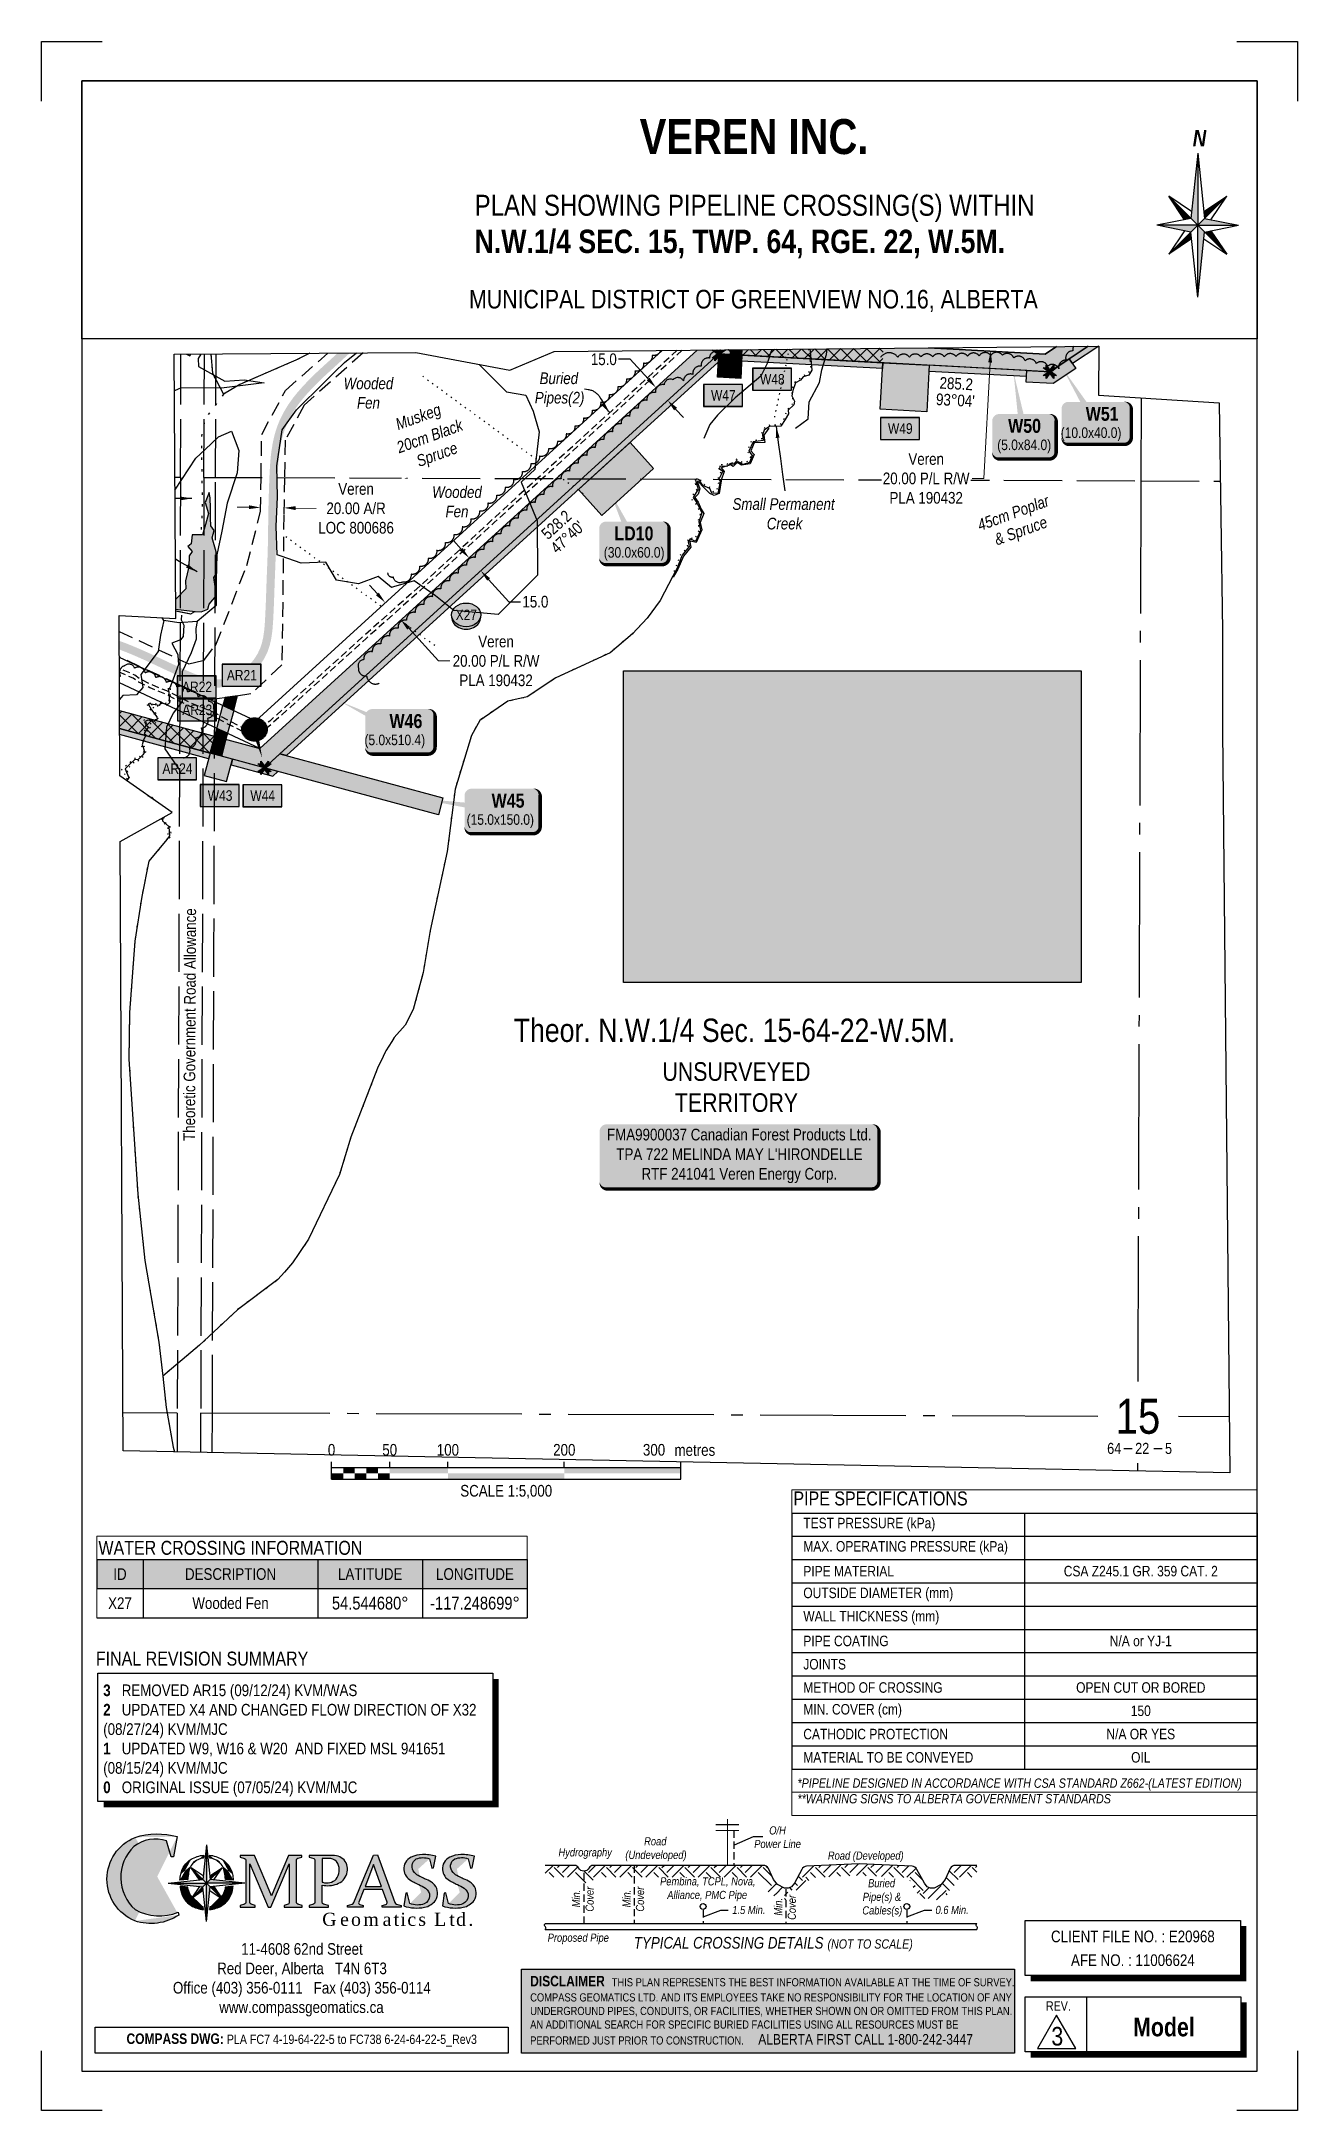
# Paper-space layout 'XING 12' of a CAD drawing. Extents: x -2321 to -1242, y 0 to 1778.
# The model-space entities are those that its viewports show. They can reach past a viewport. Long polylines and large blocks are cut down to what shows.
import ezdxf
from ezdxf.enums import TextEntityAlignment as Align

# ---------------------------------------------------------------- set-up
doc = ezdxf.new("R2010")
doc.units = 0
doc.header["$LTSCALE"] = 5
doc.header["$PDSIZE"] = 0.5
for name, pattern in [('0', [1, 1, 0]), ('foc-ACCESSROAD', [3.75, 2.5, -1.25]), ('foc-QUARTERLINE', [33, 25, -3, 2, -3]), ('foc-TIELINE', [1.875, 1.25, -0.625]), ('foc-TOPO', [1, 0.2, -0.8]), ('foc-UNSURVEYED', [12.5, 10, -2.5]), ('foc-WHEELTRACKS', [2, 0.4, -1.6]), ('UG_PIPE', [1.875, 1.25, -0.625])]:
    doc.linetypes.add(name, pattern=pattern)
doc.layers.get('Defpoints').update_dxf_attribs({"color": 9})
for name, color, linetype in [('10', 1, 'Continuous'), ('9', 3, 'Continuous'), ('AS-PIPE-UG', 44, 'UG_PIPE'), ('AS-PIPE-UG-T', 44, 'Continuous'), ('AS-ROADS', 254, 'Continuous'), ('AS-UNDERLAY-H', 141, 'Continuous'), ('C-AR', 13, 'foc-ACCESSROAD'), ('C-RW', 13, 'Continuous'), ('C-SYMBOL', 7, 'Continuous'), ('CG-BORDER', 2, 'Continuous'), ('CG-LOGO', 7, 'Continuous'), ('CG-NORTH', 7, 'Continuous'), ('CG-NOTES', 7, 'Continuous'), ('L-2', 7, 'Continuous'), ('L-BD1', 253, 'Continuous'), ('L-MON', 1, 'Continuous'), ('L-ROAD-T', 7, 'Continuous'), ('L-SECLBL', 7, 'Continuous'), ('L-SECQ', 8, 'foc-QUARTERLINE'), ('L-UNS-T', 3, 'Continuous'), ('L-USEC', 7, 'foc-UNSURVEYED'), ('P-CROSSINGS', 250, 'Continuous'), ('P-ELEVATION', 7, 'Continuous'), ('P-PROPOSED', 10, 'Continuous'), ('P-PROPOSED-H', 21, 'Continuous'), ('P-TEMP-BLOCKS', 250, 'Continuous'), ('P-TEMP-BLUE-BORE-H', 131, 'Continuous'), ('P-TEMP-H', 41, 'Continuous'), ('P-TEMP-NO CUT-H', 104, 'Continuous'), ('P-TEMP_ACCESS ROAD', 46, 'Continuous'), ('P-TEMP_LOG DECK', 46, 'Continuous'), ('P-TEMP_WORKSPACE', 46, 'Continuous'), ('P-TXT', 4, 'Continuous'), ('P-WORKAREA', 113, 'Continuous'), ('P-WORKAREA-H', 111, 'Continuous'), ('S-1', 1, 'Continuous'), ('S-2', 2, 'Continuous'), ('T-BUSH', 110, '0'), ('T-BUSH-T', 110, 'Continuous'), ('T-CREEK', 160, 'Continuous'), ('T-LOW-AREA', 48, 'foc-TOPO'), ('T-SLOPE', 48, 'Continuous'), ('T-TIE', 201, 'foc-TIELINE'), ('T-VEGETATION-CHANGE', 104, 'foc-TOPO'), ('T-WATER', 160, 'Continuous'), ('T-WATER-H', 133, 'Continuous'), ('T-WATER-P3', 160, 'foc-WHEELTRACKS'), ('T-WATER-T', 170, 'Continuous'), ('WETLAND', 143, 'Continuous'), ('WETLAND-T', 146, 'Continuous')]:
    doc.layers.add(name, color=color, linetype=linetype)
for name, color, linetype, lineweight in [('AS-GENERAL', 48, 'Continuous', 18), ('C-AR-T', 13, 'Continuous', 9), ('T-TEXT', 48, 'Continuous', 18)]:
    doc.layers.add(name, color=color, linetype=linetype, lineweight=lineweight)
doc.styles.add('100L', font='ARIALN.TTF', dxfattribs={"height": 11})
doc.styles.add('175L', font='ARIALN.TTF', dxfattribs={"height": 20})
doc.styles.add('80', font='ARIALN.TTF', dxfattribs={"height": 10})
doc.styles.add('80CG', font='ARIALN.TTF', dxfattribs={"height": 10})
doc.styles.add('80L', font='ARIALN.TTF', dxfattribs={"height": 10})
doc.styles.add('80LS', font='ARIALNI.TTF', dxfattribs={"height": 10})
doc.styles.add('BOLD', font='ARIALNB.TTF')
doc.styles.add('Crossing', font='ARIALN.TTF', dxfattribs={"height": 10})
doc.styles.add('foc-LtypeFont', font='ARIALN.TTF', dxfattribs={"height": 7.35})
doc.styles.add('MtXpl_Arial_Narrow', font='ARIALNI.TTF')
doc.styles.add('SIMPLEX', font='ARIALN.TTF')
doc.styles.get("Standard").update_dxf_attribs({"font": 'ARIALN.TTF'})
doc.linetypes.add('foc-TOPO-flowdirection-NOLINE', pattern='A,0,[">",foc-LtypeFont,S=0.3,R=0,X=0,Y=-0.945],-20,[">",foc-LtypeFont,S=0.3,R=0,X=0,Y=-0.945],0', length=20)
doc.dimstyles.new('Compass 5 000', dxfattribs={"dimscale": 5, "dimtxt": 9, "dimasz": 2, "dimexe": 0.2, "dimexo": 0.0625, "dimgap": 0.5, "dimtad": 0, "dimtih": 1, "dimtoh": 1, "dimzin": 0, "dimdsep": 46, "dimtxsty": '80CG', "dimcen": 0.1, "dimse1": 1, "dimse2": 1, "dimclrd": 256, "dimclrt": 256, "dimaunit": 1, "dimadec": 4, "dimazin": 0, "dimtfac": 0.06, "dimtofl": 0, "dimtmove": 0, "dimatfit": 1, "dimfxl": 0.2, "dimtolj": 1, "dimtzin": 0, "dimlwd": -1, "dimarcsym": 0})

psp = doc.layouts.new('XING 12')

# ---------------------------------------------------------------- texts
at = {"insert": (-2076.3, 1711.2), "char_height": 9, "attachment_point": 1, "style": '80L'}
psp.add_mtext_dynamic_manual_height_columns('\\pi269.16452;{\\fArial Narrow|b1|i0|c0|p34;\\H3.3333x;\\C14;VEREN INC.}\\P\\pi366.2952;\\P\\pi127.36546;{\\H2x;PLAN SHOWING PIPELINE CROSSING(S) WITHIN\\H0.11111x;\\P\\pi140.0105;\\fArial Narrow|b1|i0|c0|p34;\\H9.9999x;N.W.1/4 SEC. 15, TWP. 64, RGE. 22, W.5M.}\\P\\pi366.2952;\\P\\pi365.97665;{\\H0.22222x; \\P\\pi122.54015;\\H8.0001x;MUNICIPAL DISTRICT OF GREENVIEW NO.16, ALBERTA}', width=732.59, gutter_width=45, heights=[0], dxfattribs=at)
at = {"layer": 'CG-NOTES', "insert": (-2268.1, 269.8), "char_height": 10, "attachment_point": 7, "style": '80'}
psp.add_mtext_dynamic_manual_height_columns('{\\fArial Narrow|b1|i0|c0|p34;\\C14;3   }REMOVED AR15 (09/12/24) KVM/WAS {\\fArial Narrow|b1|i0|c0|p34;\\C14;\\P2   }UPDATED X4 AND CHANGED FLOW DIRECTION OF X32 (08/27/24) KVM/MJC {\\fArial Narrow|b1|i0|c0|p34;\\C14;\\P1   }UPDATED W9, W16 & W20  AND FIXED MSL 941651 (08/15/24) KVM/MJC{\\fArial Narrow|b1|i0|c0|p34;\\C14; \\P0}   ORIGINAL ISSUE (07/05/24) KVM/MJC ', width=331.161, gutter_width=45, heights=[0], dxfattribs=at)
at = {"layer": 'CG-NOTES', "attachment_point": 1, "style": '80'}
for s, insert, char_height, width in [('\\pi77.33221;11-4608 62nd Street\\P\\pi56.72512;Red Deer, Alberta   T4N 6T3\\P\\pi18.6726;Office (403) 356-0111   Fax (403) 356-0114\\P\\pi58.50547;www.compassgeomatics.ca', (-2226.9, 143.9), 10, 257.83), ('\\pi25.12575;{\\fArial Narrow|b1|i0|c0|p34;\\H1.125x;\\C14;COMPASS DWG:} PLA FC7 4-19-64-22-5 to FC738 6-24-64-22-5_Rev3', (-2273.2, 66.3), 8, 350.451)]:
    psp.add_mtext(s, dxfattribs=dict(at, insert=insert, char_height=char_height, width=width))

msp = doc.modelspace()

# ---------------------------------------------------------------- texts
at = {"layer": 'AS-PIPE-UG-T', "insert": (483952.405, 6044310.704), "char_height": 9.9948, "attachment_point": 1, "style": '80L'}
msp.add_mtext_dynamic_manual_height_columns('\\pi5.39988;{\\fArial Narrow|b0|i1|c0|p34;Buried \\P\\pi1.26833;Pipes(2)}', width=43.95439, gutter_width=50, heights=[0], dxfattribs=at)
at = {"layer": 'C-SYMBOL', "color": 3, "style": '175L'}
msp.add_text('Theor. N.W.1/4 Sec. 15-64-22-W.5M.', height=20, dxfattribs=at).set_placement((484125.273, 6043729.48), align=Align.BOTTOM_CENTER)
at = {"layer": 'L-BD1', "style": '80L'}
for s, rotation, p in [('285.2', 356.9307, (484315.883, 6044301.115)), ("93°04'", 356.9307, (484315.12, 6044286.893)), ('528.2', 42.334, (483972.201, 6044179.857)), ("47°40'", 42.334, (483981.793, 6044169.329))]:
    msp.add_text(s, height=9.9947, rotation=rotation, dxfattribs=at).set_placement(p, align=Align.MIDDLE)
at = {"layer": 'L-ROAD-T', "style": '80L'}
msp.add_text('Theoretic Government Road Allowance', height=10, rotation=89.737655, dxfattribs=at).set_placement((483657.146, 6043750.342), align=Align.MIDDLE_CENTER)
at = {"layer": 'L-UNS-T', "color": 3, "insert": (484126.993, 6043696.583), "char_height": 16, "attachment_point": 5, "style": '80L'}
msp.add_mtext_dynamic_manual_height_columns('UNSURVEYED TERRITORY', width=126.41479, gutter_width=47.5, heights=[0], dxfattribs=at)
at = {"layer": 'T-BUSH-T', "insert": (483935.84, 6044331.761), "char_height": 9.98955, "attachment_point": 1, "rotation": 20, "style": '80LS'}
msp.add_mtext_dynamic_manual_height_columns('\\pi10.6614;10cm Spruce', width=86.76595, gutter_width=50, heights=[0], dxfattribs=at)
at = {"layer": 'T-TEXT', "insert": (483832.633, 6044270.388), "char_height": 10, "attachment_point": 1, "rotation": 20, "style": '80L'}
msp.add_mtext_dynamic_manual_height_columns('\\pi0.32643;{\\fArial Narrow|b0|i1|c0|p34;Muskeg}', width=40.18901, gutter_width=50, heights=[0], dxfattribs=at)
at = {"layer": 'T-TEXT', "insert": (483561.851, 6044135.907), "char_height": 9.99475, "attachment_point": 1, "style": '80L'}
msp.add_mtext_dynamic_manual_height_columns('\\pi0.31562;{\\fArial Narrow|b0|i1|c0|p34;Beaver Dam}', width=63.57228, gutter_width=50, heights=[0], dxfattribs=at)
at = {"layer": 'T-WATER-T'}
for style, p in [('80LS', (484123.552, 6044192.672)), ('MtXpl_Arial_Narrow', (483526.634, 6043925.693))]:
    msp.add_text('Small Permanent', height=9.99475, dxfattribs=dict(at, style=style)).set_placement(p)
at = {"layer": 'T-WATER-T', "insert": (483579.276, 6044171.85), "char_height": 9.99475, "attachment_point": 1, "style": '80L'}
msp.add_mtext_dynamic_manual_height_columns('\\pi9.57204;{\\fArial Narrow|b0|i1|c0|p34;Beaver\\P\\pi0.34087;Flood Area}', width=55.91877, gutter_width=50, heights=[0], dxfattribs=at)
at = {"layer": 'WETLAND-T', "insert": (483525.978, 6044292.003), "char_height": 9.9948, "attachment_point": 1, "style": '80L'}
msp.add_mtext_dynamic_manual_height_columns('\\pi0.51132;{\\fArial Narrow|b0|i1|c0|p34;Shallow Open Water\\P\\pi17.01023;(Beaver Pond)}', width=106.21344, gutter_width=50, heights=[0], dxfattribs=at)

# ---------------------------------------------------------------- blocks, each defined once
blk = doc.blocks.new('cg-north')
at = {"linetype": 'Continuous'}
for points in [[(-0.3, 62), (-6.2, 6), (-0.3, 0.1)], [(-25.2, 25), (-11.6, 4.9), (-6.2, 6)], [(24.6, 25), (5, 11.8), (5.6, 6)], [(-0.3, 0.1), (-35.5, 0.1), (-6.2, -5.8)], [(5.6, 6), (-0.3, 0.1), (34.9, 0.1)], [(5.6, -5.8), (-0.3, 0.1), (-0.3, -61.7)], [(-5.6, -11.5), (-6.2, -5.8), (-25.2, -24.8)], [(11, -4.7), (5.6, -5.8), (24.6, -24.8)]]:
    blk.add_hatch(color=14, dxfattribs=at).paths.add_polyline_path(points)
at = {"color": 14, "linetype": 'Continuous'}
for p, q in [((-0.3, 62), (-6.2, 6)), ((-0.3, 62), (-0.3, 0.1)), ((-0.3, 62), (5.6, 6)), ((-0.3, 0.1), (-25.2, 25)), ((-11.6, 4.9), (-25.2, 25)), ((-5.6, 11.8), (-25.2, 25)), ((-0.3, 0.1), (24.6, 25)), ((5, 11.8), (24.6, 25)), ((11, 4.9), (24.6, 25)), ((-6.2, 6), (-35.5, 0.1)), ((-0.3, 0.1), (-35.5, 0.1)), ((-6.2, -5.8), (-35.5, 0.1)), ((-0.3, 0.1), (-25.2, -24.8)), ((-0.3, 0.1), (24.6, -24.8)), ((-0.3, -61.7), (-0.3, 0.1)), ((-0.3, 0.1), (34.9, 0.1)), ((5.6, 6), (34.9, 0.1)), ((5.6, -5.8), (34.9, 0.1)), ((-11.6, -4.7), (-25.2, -24.8)), ((-5.6, -11.5), (-25.2, -24.8)), ((-0.3, -61.7), (-6.2, -5.8)), ((-0.3, -61.7), (5.6, -5.8)), ((5, -11.5), (24.6, -24.8)), ((10.9, -4.5), (11, -4.7)), ((11, -4.7), (24.6, -24.8))]:
    blk.add_line(p, q, dxfattribs=at)
at = {"color": 14, "linetype": 'Continuous', "insert": (-10.2, 82), "char_height": 14, "width": 22.782, "attachment_point": 1, "style": '80CG'}
blk.add_mtext('\\pi5.63716;{\\fArial Narrow|b1|i1|c0|p34;N}', dxfattribs=at)
blk = doc.blocks.new('*U173')
at = {"layer": 'Defpoints'}
for p, q in [((0, 1778), (52.2, 1778)), ((0, 1726.5), (0, 1778)), ((1027.2, 1778), (1079.5, 1778)), ((1079.5, 1778), (1079.5, 1726.5)), ((0, 0), (0, 51.5)), ((1079.5, 51.5), (1079.5, 0)), ((52.2, 0), (0, 0)), ((1079.5, 0), (1027.2, 0))]:
    blk.add_line(p, q, dxfattribs=at)
at = {"layer": 'S-1'}
for p, q in [((0, 1778), (0, 1778)), ((1079.5, 1778), (1079.5, 1778)), ((0, 0), (0, 0)), ((1079.5, 0), (1079.5, 0))]:
    blk.add_line(p, q, dxfattribs=at)
at = {"layer": 'S-2'}
blk.add_lwpolyline([(34.7, 34), (1044.7, 34), (1044.7, 1744), (34.7, 1744)], close=True, dxfattribs=at)
at = {"style": '80', "flags": 1}
blk.add_attdef('PAGENUMBER', (52.2, 51.5), '', height=10, rotation=90, dxfattribs=at)
blk = doc.blocks.new('c_logo')
h = blk.add_hatch(color=256)
edge = h.paths.add_edge_path()
edge.add_arc((-141.8, -18.9), 63, 74.1661, 107.5113, ccw=False)
edge.add_line((-124.6, 41.7), (-127.8, 24.4))
edge.add_line((-127.8, 24.4), (-129.9, 24.3))
edge.add_line((-129.9, 24.3), (-133.7, 38))
edge.add_arc((-143.5, 10.5), 29.1, 70.3832, 129.1598)
edge.add_arc((-136.2, 6.6), 36.9, 134.0613, 228.3206)
edge.add_arc((-139.8, 16.8), 43.2, 241.0325, 291.7344)
edge.add_line((-123.8, -23.3), (-123.3, -25.7))
edge.add_arc((-147.3, 10.4), 43.4, 251.5179, 303.5841, ccw=False)
edge.add_arc((-146.1, 5.2), 38.8, 112.1026, 247.4698, ccw=False)
h = blk.add_hatch(color=256)
edge = h.paths.add_edge_path()
edge.add_arc((-89, 1.8), 33.4, 166.6682, 175.6601, ccw=False)
edge.add_arc((-102.3, 5.6), 19.6, 121.6531, 168.6953, ccw=False)
edge.add_arc((-99.6, 0.9), 25, 95.0736, 121.1383, ccw=False)
edge.add_line((-101.8, 25.8), (-102.1, 23.3))
edge.add_arc((-99.9, 6.4), 17.1, 97.444, 127.0912)
edge.add_arc((-98.7, 8.4), 16.4, 134.7148, 171.0442)
edge.add_arc((-73.8, 3.2), 41.8, 169.3159, 177.5034)
edge.add_line((-115.5, 5), (-122.3, 4.3))
at = {"linetype": 'Continuous'}
for points in [[(-99.4, 34.7), (-102.5, 4.9), (-99.4, 1.7)], [(-99.4, 1.7), (-132.4, 1.7), (-102.5, -1.4)], [(-112.7, 15), (-105.6, 4.5), (-102.5, 4.9)], [(-96.3, 4.9), (-99.4, 1.7), (-66.4, 1.7)], [(-96.3, -1.4), (-99.4, 1.7), (-99.4, -31.3)], [(-86.1, 15), (-96.6, 7.9), (-96.3, 4.9)], [(-102.2, -4.5), (-102.5, -1.4), (-112.7, -11.6)], [(-93.2, -1.1), (-96.3, -1.4), (-86.1, -11.6)]]:
    blk.add_hatch(color=14, dxfattribs=at).paths.add_polyline_path(points)
h = blk.add_hatch(color=256)
edge = h.paths.add_edge_path()
edge.add_arc((-99.1, 0.9), 25, 58.8617, 85.0803, ccw=False)
edge.add_arc((-96.4, 5.6), 19.6, 11.3047, 58.3469, ccw=False)
edge.add_arc((-109.7, 1.8), 33.4, 4.3278, 13.3318, ccw=False)
edge.add_line((-76.4, 4.3), (-83.2, 5))
edge.add_arc((-124.9, 3.2), 41.8, 2.487, 10.6841)
edge.add_arc((-100.1, 8.4), 16.4, 8.9558, 45.2852)
edge.add_arc((-98.8, 6.4), 17.1, 52.9088, 82.7833)
edge.add_line((-96.7, 23.3), (-97, 25.8))
h = blk.add_hatch(color=256)
edge = h.paths.add_edge_path()
edge.add_line((-48.6, 2.5), (-58.3, 25.6))
edge.add_line((-58.3, 25.6), (-70.6, 25.6))
edge.add_line((-70.6, 25.6), (-70.6, 24.2))
edge.add_line((-70.6, 24.2), (-66.8, 23))
edge.add_arc((-67.2, 21.6), 1.5, 0, 72.6157, ccw=False)
edge.add_line((-65.7, 21.6), (-65.7, 2.5))
edge.add_line((-65.7, 2.5), (-65.7, -14.9))
edge.add_arc((-67.2, -14.9), 1.5, -73.424, 0, ccw=False)
edge.add_line((-66.8, -16.3), (-70.5, -17.4))
edge.add_line((-70.5, -17.4), (-70.5, -18.9))
edge.add_line((-70.5, -18.9), (-57.6, -18.9))
edge.add_line((-57.6, -18.9), (-57.6, -17.5))
edge.add_line((-57.6, -17.5), (-61.1, -16.4))
edge.add_arc((-60.6, -15), 1.5, 180, 252.4646, ccw=False)
edge.add_line((-62.1, -15), (-62.1, 2.5))
edge.add_line((-62.1, 2.5), (-62.1, 18.4))
edge.add_line((-62.1, 18.4), (-46.4, -18.9))
edge.add_line((-46.4, -18.9), (-44.1, -18.9))
edge.add_line((-44.1, -18.9), (-35, 2.5))
edge.add_line((-35, 2.5), (-28.3, 18.3))
edge.add_line((-28.3, 18.3), (-28.3, 2.5))
edge.add_line((-28.3, 2.5), (-28.3, -15))
edge.add_arc((-29.8, -15), 1.5, -73.424, 0, ccw=False)
edge.add_line((-29.4, -16.4), (-32.7, -17.4))
edge.add_line((-32.7, -17.4), (-32.7, -18.9))
edge.add_line((-32.7, -18.9), (-17.3, -18.9))
edge.add_line((-17.3, -18.9), (-17.3, -17.5))
edge.add_line((-17.3, -17.5), (-21, -16.3))
edge.add_arc((-20.5, -14.9), 1.5, 180, 252.4646, ccw=False)
edge.add_line((-22, -14.9), (-22, 2.5))
edge.add_line((-22, 2.5), (-22, 21.7))
edge.add_arc((-20.5, 21.7), 1.5, 107.3843, 180, ccw=False)
edge.add_line((-21, 23.1), (-17.4, 24.2))
edge.add_line((-17.4, 24.2), (-17.4, 25.6))
edge.add_line((-17.4, 25.6), (-29.1, 25.6))
edge.add_line((-29.1, 25.6), (-38.8, 2.5))
edge.add_line((-38.8, 2.5), (-43.7, -9.1))
edge.add_line((-43.7, -9.1), (-48.6, 2.5))
h = blk.add_hatch(color=256)
h.paths.add_polyline_path([(7.6, 25.6), (-11.1, 25.6), (-11.1, 24.2), (-7.3, 23, -0.326805), (-6.3, 21.6), (-6.3, -14.9, -0.331803), (-7.4, -16.3), (-11.1, -17.4), (-11.1, -18.9), (5.3, -18.9), (5.3, -17.5), (1, -16.2, -0.327162), (0, -14.7), (0, 0, 0.135693), (12.6, 1, 0.518306), (18.8, 21.8, 0.201798)])
h.paths.add_polyline_path([(0, 22.9, -0.05909), (7.3, 22.8, -0.236459), (13.3, 18.7, -0.297964), (11.9, 5.1, -0.269959), (0.5, 2.5, -0.011455), (0, 2.6)], flags=16)
h = blk.add_hatch(color=256)
h.paths.add_polyline_path([(47.4, 26.1), (44.1, 25.8), (34.4, 2.5), (27.1, -15, -0.225541), (25.7, -16.2), (21.8, -17.4), (21.8, -18.9), (34.7, -18.9), (35.3, -18.9), (35.3, -17.5), (32.4, -16.6, -0.43446), (31.4, -14.6), (35.8, -3.6), (51.8, -3.6), (55.7, -14.5, -0.430441), (54.7, -16.5), (51.5, -17.4), (51.5, -18.9), (67.8, -18.9), (67.8, -17.5), (63.9, -16.3, -0.232291), (62.4, -14.9), (56.1, 2.5)])
h.paths.add_polyline_path([(44.1, 17.7), (49.6, 2.5), (50.9, -1.1), (36.8, -1.1), (38.2, 2.5)], flags=16)
h = blk.add_hatch(color=256)
edge = h.paths.add_edge_path()
edge.add_arc((103.3, 50.8), 54.1, 243.1997, 248.1345)
edge.add_arc((69.9, -30.2), 33.5, 55.7647, 66.7239, ccw=False)
edge.add_arc((84.5, -9), 7.7, -65.6478, 57.1428, ccw=False)
edge.add_arc((81.8, 0.7), 17.7, 248.3428, 289.4425, ccw=False)
edge.add_line((75.3, -15.8), (73.1, -6.7))
edge.add_line((73.1, -6.7), (71.7, -6.9))
edge.add_line((71.7, -6.9), (70.1, -17.8))
edge.add_arc((81.2, 14.2), 33.9, 250.8905, 281.4155)
edge.add_arc((84.6, -3.1), 16.2, 281.7683, 321.9948)
edge.add_arc((87.3, -7), 11.8, 328.8789, 398.35)
edge.add_arc((79.7, -17.6), 24.7, 46.7096, 54.4302)
edge.add_arc((79.7, -17.6), 24.7, 54.4302, 70.3091)
edge.add_arc((139.4, 119.6), 125, 243.6166, 245.7228, ccw=False)
edge.add_arc((89.5, 20.6), 14.2, 223.2297, 246.3738, ccw=False)
edge.add_arc((84.7, 16.1), 7.62, 121.2723, 223.353, ccw=False)
edge.add_arc((86.6, 7.5), 16.2, 69.6826, 111.1397, ccw=False)
edge.add_line((92.2, 22.7), (94.3, 14.7))
edge.add_line((94.3, 14.7), (95.6, 14.9))
edge.add_line((95.6, 14.9), (97.6, 24.9))
edge.add_arc((87.2, -14.4), 40.7, 75.2956, 91.6843)
edge.add_arc((86, 5.6), 20.7, 89.7518, 117.221)
edge.add_arc((80.5, 14.4), 10.4, 112.8657, 186.9967)
edge.add_arc((81.9, 14.2), 11.8, 185.0082, 240.0685)
edge.add_arc((103.3, 50.8), 54.1, 239.829, 243.1997)
h = blk.add_hatch(color=256)
edge = h.paths.add_edge_path()
edge.add_arc((136.5, 50.8), 54.1, 243.1997, 248.1345)
edge.add_arc((103.1, -30.2), 33.5, 55.7647, 66.7239, ccw=False)
edge.add_arc((117.7, -9), 7.7, -65.6478, 57.1428, ccw=False)
edge.add_arc((115, 0.7), 17.7, 248.3428, 289.4425, ccw=False)
edge.add_line((108.5, -15.8), (106.3, -6.7))
edge.add_line((106.3, -6.7), (104.8, -6.9))
edge.add_line((104.8, -6.9), (103.3, -17.8))
edge.add_arc((114.4, 14.2), 33.9, 250.8905, 281.4155)
edge.add_arc((117.8, -3.1), 16.2, 281.7683, 321.9948)
edge.add_arc((120.5, -7), 11.8, 328.8789, 398.35)
edge.add_arc((112.8, -17.6), 24.7, 46.7096, 54.4302)
edge.add_arc((112.8, -17.6), 24.7, 54.4302, 70.3091)
edge.add_arc((172.5, 119.6), 125, 243.6166, 245.7228, ccw=False)
edge.add_arc((122.7, 20.6), 14.2, 223.2297, 246.3738, ccw=False)
edge.add_arc((117.9, 16.1), 7.62, 121.2723, 223.353, ccw=False)
edge.add_arc((119.8, 7.5), 16.2, 69.6826, 111.1397, ccw=False)
edge.add_line((125.4, 22.7), (127.5, 14.7))
edge.add_line((127.5, 14.7), (128.8, 14.9))
edge.add_line((128.8, 14.9), (130.8, 24.9))
edge.add_arc((120.4, -14.4), 40.7, 75.2956, 91.6843)
edge.add_arc((119.2, 5.6), 20.7, 89.7518, 117.221)
edge.add_arc((113.7, 14.4), 10.4, 112.8657, 186.9967)
edge.add_arc((115.1, 14.2), 11.8, 185.0082, 240.0685)
edge.add_arc((136.5, 50.8), 54.1, 239.829, 243.1997)
h = blk.add_hatch(color=256)
edge = h.paths.add_edge_path()
edge.add_arc((-89, 3), 33.4, 186.7164, 193.3318)
edge.add_arc((-102.3, -0.8), 19.6, 191.3047, 238.3469)
edge.add_arc((-99.6, 3.9), 25, 238.8617, 264.5936)
edge.add_line((-102, -21), (-102.2, -18.5))
edge.add_arc((-99.9, -1.6), 17.1, 232.9088, 262.0641, ccw=False)
edge.add_arc((-98.7, -3.6), 16.4, 188.9558, 225.2852, ccw=False)
edge.add_arc((-73.8, 1.6), 41.8, 184.3813, 190.6841, ccw=False)
edge.add_line((-115.5, -1.6), (-122.2, -0.9))
h = blk.add_hatch(color=256)
edge = h.paths.add_edge_path()
edge.add_arc((-124.9, 1.6), 41.8, 349.3159, 355.6284, ccw=False)
edge.add_arc((-100.1, -3.6), 16.4, 314.7148, 351.0442, ccw=False)
edge.add_arc((-98.8, -1.6), 17.1, 277.7082, 307.0912, ccw=False)
edge.add_line((-96.5, -18.5), (-96.8, -21))
edge.add_arc((-99.1, 3.9), 25, 275.2524, 301.1383)
edge.add_arc((-96.4, -0.8), 19.6, 301.6531, 348.6953)
edge.add_arc((-109.7, 3), 33.4, 346.6682, 353.2958)
edge.add_line((-76.6, -0.9), (-83.3, -1.6))
at = {"color": 14, "linetype": 'Continuous'}
for p, q in [((-99.4, 34.7), (-102.5, 4.9)), ((-99.4, 34.7), (-99.4, 1.7)), ((-99.4, 34.7), (-96.3, 4.9)), ((-132.4, 1.7), (-102.5, 4.9)), ((-132.4, 1.7), (-102.5, -1.4)), ((-132.4, 1.7), (-99.4, 1.7)), ((-99.4, 1.7), (-112.7, 15)), ((-105.6, 4.5), (-112.7, 15)), ((-102.2, 7.9), (-112.7, 15)), ((-99.4, 1.7), (-112.7, -11.6)), ((-99.4, 1.7), (-86.1, 15)), ((-66.4, 1.7), (-99.4, 1.7)), ((-99.4, 1.7), (-86.1, -11.6)), ((-99.4, -31.3), (-99.4, 1.7)), ((-96.6, 7.9), (-86.1, 15)), ((-66.4, 1.7), (-96.3, 4.9)), ((-66.4, 1.7), (-96.3, -1.4)), ((-93.2, 4.5), (-86.1, 15)), ((-105.6, -1.1), (-112.7, -11.6)), ((-102.2, -4.5), (-112.7, -11.6)), ((-99.4, -31.3), (-102.5, -1.4)), ((-99.4, -31.3), (-96.3, -1.4)), ((-96.6, -4.5), (-86.1, -11.6)), ((-93.2, -1.1), (-86.1, -11.6))]:
    blk.add_line(p, q, dxfattribs=at)
at = {"flags": 128}
for points in [[(-160.8, 41.1, -0.146532), (-124.6, 41.7), (-127.8, 24.4), (-129.9, 24.3), (-133.7, 38, 0.262236), (-161.9, 33.1, 0.436158), (-160.8, -21, 0.22491), (-123.8, -23.3), (-123.3, -25.7, -0.231173), (-161, -30.7, -0.670499)], [(-122.3, 4.3, -0.039254), (-121.5, 9.5, -0.208192), (-112.6, 22.3, -0.114221), (-101.8, 25.8), (-102.1, 23.3, 0.130087), (-110.2, 20, 0.159858), (-114.8, 10.9, 0.03574), (-115.5, 5)], [(-97, 25.8, -0.114902), (-86.2, 22.3, -0.208192), (-77.2, 9.5, -0.039307), (-76.4, 4.3), (-83.2, 5, 0.035782), (-83.9, 10.9, 0.159858), (-88.5, 20, 0.131095), (-96.7, 23.3)], [(-48.6, 2.5), (-58.3, 25.6), (-70.6, 25.6), (-70.6, 24.2), (-66.8, 23, -0.327892), (-65.7, 21.6), (-65.7, 2.5), (-65.7, -14.9, -0.331803), (-66.8, -16.3), (-70.5, -17.4), (-70.5, -18.9), (-57.6, -18.9), (-57.6, -17.5), (-61.1, -16.4, -0.327162), (-62.1, -15), (-62.1, 2.5), (-62.1, 18.4), (-46.4, -18.9), (-44.1, -18.9), (-35, 2.5), (-28.3, 18.3), (-28.3, 2.5), (-28.3, -15, -0.331803), (-29.4, -16.4), (-32.7, -17.4), (-32.7, -18.9), (-17.3, -18.9), (-17.3, -17.5), (-21, -16.3, -0.327162), (-22, -14.9), (-22, 2.5), (-22, 21.7, -0.327892), (-21, 23.1), (-17.4, 24.2), (-17.4, 25.6), (-29.1, 25.6), (-38.8, 2.5), (-43.7, -9.1)], [(78.9, 2.5, 0.021535), (83.1, 0.5, -0.047855), (88.7, -2.5, -0.593701), (87.7, -16, -0.181278), (75.3, -15.8), (73.1, -6.7), (71.7, -6.9), (70.1, -17.8, 0.133984), (87.9, -19, 0.177346), (97.4, -13.1, 0.312763), (96.6, 0.4, 0.0337), (94, 2.5, 0.069396), (88, 5.6, -0.00919), (83.8, 7.6, -0.10133), (79.2, 10.9, -0.477408), (80.8, 22.6, -0.18289), (92.2, 22.7), (94.3, 14.7), (95.6, 14.9), (97.6, 24.9, 0.071631), (86.1, 26.3, 0.120434), (76.5, 24, 0.335231), (70.2, 13.1, 0.244978), (76.1, 4, 0.014709)], [(112.1, 2.5, 0.021535), (116.3, 0.5, -0.047855), (121.9, -2.5, -0.593701), (120.9, -16, -0.181278), (108.5, -15.8), (106.3, -6.7), (104.8, -6.9), (103.3, -17.8, 0.133984), (121.1, -19, 0.177346), (130.6, -13.1, 0.312763), (129.8, 0.4, 0.0337), (127.2, 2.5, 0.069396), (121.2, 5.6, -0.00919), (117, 7.6, -0.10133), (112.4, 10.9, -0.477408), (113.9, 22.6, -0.18289), (125.4, 22.7), (127.5, 14.7), (128.8, 14.9), (130.8, 24.9, 0.071631), (119.2, 26.3, 0.120434), (109.7, 24, 0.335231), (103.4, 13.1, 0.244978), (109.3, 4, 0.014709)], [(-122.2, -0.9, 0.028873), (-121.5, -4.7, 0.208192), (-112.6, -17.5, 0.11275), (-102, -21), (-102.2, -18.5, -0.127905), (-110.2, -15.2, -0.159858), (-114.8, -6.1, -0.027508), (-115.5, -1.6)], [(-83.3, -1.6, -0.02755), (-83.9, -6.1, -0.159858), (-88.5, -15.2, -0.128915), (-96.5, -18.5), (-96.8, -21, 0.113431), (-86.2, -17.5, 0.208192), (-77.2, -4.7, 0.028926), (-76.6, -0.9)]]:
    blk.add_lwpolyline(points, format="xyb", close=True, dxfattribs=at)
for points in [[(-11.1, -18.9), (5.3, -18.9), (5.3, -17.5), (1, -16.2, -0.327162), (0, -14.7), (0, 0, 0.135693), (12.6, 1, 0.518306), (18.8, 21.8, 0.201798), (7.6, 25.6), (-11.1, 25.6), (-11.1, 24.2), (-7.3, 23, -0.326805), (-6.3, 21.6), (-6.3, -14.9, -0.331803), (-7.4, -16.3), (-11.1, -17.4), (-11.1, -18.9), (1.8, -18.9)], [(0.5, 2.5, 0.269959), (11.9, 5.1, 0.297964), (13.3, 18.7, 0.236459), (7.3, 22.8, 0.05909), (0, 22.9), (0, 2.6, 0.011455), (0.5, 2.5, 0.011455)], [(34.7, -18.9), (21.8, -18.9), (21.8, -17.4), (25.7, -16.2, 0.225541), (27.1, -15), (34.4, 2.5), (44.1, 25.8), (47.4, 26.1), (56.1, 2.5), (62.4, -14.9, 0.232291), (63.9, -16.3), (67.8, -17.5), (67.8, -18.9), (51.5, -18.9), (51.5, -17.4), (54.7, -16.5, 0.430441), (55.7, -14.5), (51.8, -3.6), (35.8, -3.6), (31.4, -14.6, 0.43446), (32.4, -16.6), (35.3, -17.5), (35.3, -18.9), (21.8, -18.9)]]:
    blk.add_lwpolyline(points, format="xyb", dxfattribs=at)
blk.add_lwpolyline([(50.9, -1.1), (49.6, 2.5), (44.1, 17.7), (38.2, 2.5), (36.8, -1.1)], close=True, dxfattribs=at)
at = {"insert": (0, -23.7), "char_height": 11.25, "width": 132.416, "attachment_point": 1, "style": '80CG'}
blk.add_mtext('{\\fBook Antiqua|b0|i0|c0|p18;\\T1.25;Geomatics Ltd.}', dxfattribs=at)
blk = doc.blocks.new('*U174')
at = {"layer": 'CG-NOTES'}
h = blk.add_hatch(dxfattribs=at)
h.set_pattern_fill('EARTH', color=256, scale=2.5, angle=45)
h.set_pattern_definition([(45, (-342.701, 88.198), (2e-15, 22.45064), [15.875, -15.875]), (45, (-346.91, 92.408), (2e-15, 22.45064), [15.875, -15.875]), (45, (-351.12, 96.617), (2e-15, 22.45064), [15.875, -15.875]), (135, (-351.12, 99.424), (-22.45064, 2e-15), [15.875, -15.875]), (135, (-346.91, 103.633), (-22.45064, 2e-15), [15.875, -15.875]), (135, (-342.701, 107.843), (-22.45064, 2e-15), [15.875, -15.875])])
edge = h.paths.add_edge_path()
edge.add_line((15.1, 1.3), (15.1, 3.7))
edge.add_line((15.1, 3.7), (22.6, 3.7))
edge.add_line((22.6, 3.7), (22.6, -1.3))
edge.add_line((22.6, -1.3), (25.5, -1.3))
edge.add_line((25.5, -1.3), (25.5, 7.1))
edge.add_line((25.5, 7.1), (34.7, 7.1))
edge.add_line((34.7, 7.1), (34.7, 1.6))
edge.add_line((34.7, 1.6), (35.1, 1.8))
edge.add_line((35.1, 1.8), (39.6, 7.4))
edge.add_line((39.6, 7.4), (45, 17.7))
edge.add_line((45, 17.7), (87, 19.7))
edge.add_line((87, 19.7), (129, 17.7))
edge.add_line((129, 17.7), (134.5, 7.4))
edge.add_line((134.5, 7.4), (139, 1.8))
edge.add_line((139, 1.8), (146, -1.3))
edge.add_line((146, -1.3), (153.7, -1.3))
edge.add_line((153.7, -1.3), (164.1, 3.9))
edge.add_line((164.1, 3.9), (169.5, 11.1))
edge.add_line((169.5, 11.1), (172.9, 18.3))
edge.add_line((172.9, 18.3), (188, 18.3))
edge.add_line((188, 18.3), (188, 28.3))
edge.add_line((188, 28.3), (169.7, 28.3))
edge.add_arc((169.7, 23.3), 5, 90, 154.7868)
edge.add_line((165.2, 25.5), (160.9, 16.3))
edge.add_line((160.9, 16.3), (157.5, 11.8))
edge.add_line((157.5, 11.8), (151.3, 8.7))
edge.add_line((151.3, 8.7), (148.2, 8.7))
edge.add_line((148.2, 8.7), (145.3, 10))
edge.add_line((145.3, 10), (142.9, 12.9))
edge.add_line((142.9, 12.9), (136.5, 24.9))
edge.add_arc((132.1, 22.6), 5, 27.9925, 87.3009)
edge.add_line((132.3, 27.6), (87, 29.7))
edge.add_line((87, 29.7), (41.7, 27.6))
edge.add_arc((42, 22.6), 5, 92.6991, 152.0075)
edge.add_line((37.6, 24.9), (31.2, 12.9))
edge.add_line((31.2, 12.9), (28.8, 10))
edge.add_line((28.8, 10), (25.9, 8.7))
edge.add_line((25.9, 8.7), (22.7, 8.7))
edge.add_line((22.7, 8.7), (16.6, 11.8))
edge.add_line((16.6, 11.8), (13.2, 16.3))
edge.add_line((13.2, 16.3), (8.9, 25.5))
edge.add_arc((4.4, 23.3), 5, 25.2132, 90)
edge.add_line((4.4, 28.3), (-141.6, 28.3))
edge.add_arc((-141.6, 24.3), 4, 90, 153.6122)
edge.add_arc((-149.7, 28.3), 5, 206.3878, 333.6122, ccw=False)
edge.add_arc((-157.8, 24.3), 4, 26.3878, 90)
edge.add_line((-157.8, 28.3), (-182.8, 28.3))
edge.add_line((-182.8, 28.3), (-182.8, 18.3))
edge.add_line((-182.8, 18.3), (-160.9, 18.3))
edge.add_arc((-149.7, 28.3), 15, 221.8103, 318.1897)
edge.add_line((-138.5, 18.3), (1.2, 18.3))
edge.add_line((1.2, 18.3), (4.6, 11.1))
edge.add_line((4.6, 11.1), (10, 3.9))
edge.add_line((10, 3.9), (15.1, 1.3))
at = {"flags": 128}
for points in [[(-183, -26.7, 0.098196), (-182.5, -25.8, 0.115025), (-182.5, -25, 0.189102), (-183, -24.2, -0.189102), (-183.5, -23.3, -0.115025), (-183.4, -22.5, -0.098196), (-183, -21.7)], [(188, -26.7, 0.098196), (188.4, -25.8, 0.115025), (188.5, -25, 0.189102), (188, -24.2, -0.189102), (187.5, -23.3, -0.115025), (187.5, -22.5, -0.098196), (188, -21.7)]]:
    blk.add_lwpolyline(points, format="xyb", dxfattribs=at)
at = {"layer": 'CG-NOTES', "const_width": 1, "flags": 128}
for points in [[(-36.3, 63.3), (-16.3, 63.3)], [(-36.3, 58.3), (-16.3, 58.3)], [(-26.3, 28.3), (-26.3, 68.3)]]:
    blk.add_lwpolyline(points, dxfattribs=at)
at = {"layer": 'CG-NOTES', "flags": 128}
for points in [[(-20.2, 46.1), (-3.9, 53.2), (4, 53.2)], [(-47.2, -16), (-32.1, -10.3), (-25.7, -10.3)], [(127.8, -16), (143, -10.3), (149.3, -10.3)], [(-183, -21.7), (188, -21.7)], [(-183, -26.7), (188, -26.7)]]:
    blk.add_lwpolyline(points, dxfattribs=at)
blk.add_lwpolyline([(188, 28.3), (169.7, 28.3, 0.290464), (165.2, 25.5), (160.9, 16.3), (157.5, 11.8), (151.3, 8.7), (148.2, 8.7), (145.3, 10), (142.9, 12.9), (136.5, 24.9, 0.264717), (132.3, 27.6), (87, 29.7), (41.7, 27.6, 0.264717), (37.6, 24.9), (31.2, 12.9), (28.8, 10), (25.9, 8.7), (22.7, 8.7), (16.6, 11.8), (13.2, 16.3), (8.9, 25.5, 0.290464), (4.4, 28.3), (-141.6, 28.3, 0.284915), (-145.2, 26.1, -0.620174), (-154.2, 26.1, 0.284915), (-157.8, 28.3), (-182.8, 28.3)], format="xyb", dxfattribs=at)
at = {"layer": 'CG-NOTES'}
for centre in [(-47.2, -7), (127.8, -7)]:
    blk.add_circle(centre, 2.5, dxfattribs=at)
at = {"layer": 'T-TIE'}
for p, q in [((-20.8, 58.3), (-20.8, 28.3)), ((-149.8, 22), (-149.8, -21.7)), ((-106.5, 28.3), (-106.5, -21.7)), ((23.9, 7.9), (23.9, -21.7)), ((-47.2, -10.3), (-47.2, -21.7)), ((127.8, -10.3), (127.8, -21.7))]:
    blk.add_line(p, q, dxfattribs=at)
at = {"layer": 'CG-NOTES', "attachment_point": 1}
for s, width, gutter_width, insert, char_height, style in [('\\pi13.10151;{\\fArial Narrow|b0|i1|c0|p34;O/H\\P\\pi0.22838;Power Line}', 39.983, 47.5, (-3.5, 61.9), 7, '80'), ('\\pi0.20212;{\\fArial Narrow|b0|i1|c0|p34;Hydrography}', 46.463, 47.5, (-171.7, 43), 7, '80'), ('\\pi16.51556;{\\fArial Narrow|b0|i1|c0|p34;Road\\P\\pi0.37402;(Undeveloped)}', 52.202, 47.5, (-114.4, 52.5), 7, '80'), ('\\pi8.62598;{\\fArial Narrow|b0|i1|c0|p34;Road (Developed)}', 81.474, 47.5, (51.4, 40.2), 7, '80'), ('\\pi0.22838;{\\fArial Narrow|b0|i1|c0|p34;Pembina, TCPL, Nova,\\P\\pi6.41665;Alliance, PMC Pipe}', 81.267, 47.5, (-84.4, 18.1), 7, '80'), ('\\pi8.66471;{\\fArial Narrow|b0|i1|c0|p34;Buried \\P\\pi4.04261;Pipe(s) &\\P\\pi3.71553;Cables(s)}', 40.55, 47.5, (85.9, 16.5), 7, '80'), ('\\pi0.62947;{\\fArial Narrow|b0|i1|c0|p34;1.5 Min.}', 27.803, 47.5, (-22.8, -6.5), 7, '80'), ('\\pi0.31911;{\\fArial Narrow|b0|i1|c0|p34;0.6 Min.}', 27.803, 47.5, (152.2, -6.5), 7, '80'), ('\\pi0.22838;{\\fArial Narrow|b0|i1|c0|p34;Proposed Pipe}', 52.475, 47.5, (-181, -30.3), 7, '80'), ('\\pi1.9472;{\\fArial Narrow|b0|i1|c0|p34;\\H0.90909x;TYPICAL CROSSING DETAILS\\H1.1x; \\H0.72727x;(NOT TO SCALE)}', 241.785, 55, (-108.7, -33.2), 11, '100L')]:
    blk.add_mtext_dynamic_manual_height_columns(s, width=width, gutter_width=gutter_width, heights=[0], dxfattribs=dict(at, insert=insert, char_height=char_height, style=style))
at = {"layer": 'CG-NOTES', "char_height": 7, "attachment_point": 1, "rotation": 90, "style": '80'}
for insert in [(-159.9, -11.8), (-116.6, -11.8), (13.8, -18.9)]:
    blk.add_mtext_dynamic_manual_height_columns('\\pi4.09366;{\\fArial Narrow|b0|i1|c0|p34;Min.\\P\\pi0.39789;Cover}', width=22.154, gutter_width=47.5, heights=[0], dxfattribs=dict(at, insert=insert))
blk = doc.blocks.new('*T202')
at = {"layer": 'CG-NOTES', "color": 0, "lineweight": -2, "transparency": 16777216}
for p, q in [((0, -20), (200, -20)), ((0, -20), (0, -240)), ((200, -20), (200, -240)), ((400, -20), (400, -240)), ((0, -40), (400, -40)), ((0, -60), (400, -60)), ((0, -80), (400, -80)), ((0, -100), (400, -100)), ((0, -120), (400, -120)), ((0, -140), (400, -140)), ((0, -160), (400, -160)), ((0, -180), (400, -180)), ((0, -200), (400, -200)), ((0, -220), (400, -220)), ((0, -240), (400, -240))]:
    blk.add_line(p, q, dxfattribs=at)
at = {"layer": 'CG-NOTES', "color": 0, "linetype": 'ByBlock', "lineweight": -2, "transparency": 16777216}
blk.add_line((200, -20), (400, -20), dxfattribs=at)
at = {"layer": 'Defpoints', "color": 8, "linetype": 'ByBlock', "lineweight": 0, "transparency": 16777216}
for p, q in [((0, 0), (400, 0)), ((0, 0), (0, -20)), ((400, 0), (400, -20)), ((0, -240), (0, -280)), ((400, -240), (400, -280)), ((0, -260), (400, -260)), ((0, -280), (400, -280))]:
    blk.add_line(p, q, dxfattribs=at)
at = {"layer": 'CG-NOTES', "color": 0, "transparency": 16777216}
for s, insert, char_height, width, attachment_point in [('{\\C14;PIPE SPECIFICATIONS}', (1.5, -1.5), 12, 397, 1), ('TEST PRESSURE (kPa)', (10, -30), 9, 180, 4), ('MAX. OPERATING PRESSURE (kPa)', (10, -50), 9, 180, 4), ('PIPE MATERIAL', (10, -70), 9, 180, 4), ('OUTSIDE DIAMETER (mm)', (10, -90), 9, 180, 4), ('WALL THICKNESS (mm)', (10, -110), 9, 180, 4), ('PIPE COATING', (10, -130), 9, 180, 4), ('JOINTS', (10, -150), 9, 180, 4), ('METHOD OF CROSSING', (10, -170), 9, 180, 4), ('MIN. COVER (cm)', (10, -190), 9, 180, 4), ('CATHODIC PROTECTION', (10, -210), 9, 180, 4), ('MATERIAL TO BE CONVEYED', (10, -230), 9, 180, 4), ('{\\fArial Narrow|b0|i1|c0|p34;*PIPELINE DESIGNED IN ACCORDANCE WITH CSA STANDARD Z662-(LATEST EDITION)}', (5, -258.5), 8, 390, 7), ('{\\fArial Narrow|b0|i1|c0|p34;**WARNING SIGNS TO ALBERTA GOVERNMENT STANDARDS}', (5, -261.5), 8, 390, 1)]:
    blk.add_mtext(s, dxfattribs=dict(at, insert=insert, char_height=char_height, width=width, attachment_point=attachment_point))
at = {"layer": 'CG-NOTES', "color": 255, "transparency": 16777216, "char_height": 9, "width": 197, "attachment_point": 5}
for s, insert in [('CSA Z245.1 GR. 359 CAT. 2', (300, -70)), ('N/A or YJ-1', (300, -130)), ('OPEN CUT OR BORED', (300, -170)), ('150', (300, -190)), ('N/A OR YES', (300, -210)), ('OIL', (300, -230))]:
    blk.add_mtext(s, dxfattribs=dict(at, insert=insert))
blk = doc.blocks.new('*U396')
at = {"color": 0}
for p, q in [((-150, 0), (-150, 15)), ((-150, 10), (150.2, 10)), ((-150, 0), (150.2, 0)), ((-100, 10), (-100, 15)), ((-50, 10), (-50, 15)), ((50, 10), (50, 15)), ((150.2, 0), (150.2, 15))]:
    blk.add_line(p, q, dxfattribs=at)
for points in [[(-150, 5), (-140, 5), (-150, 0), (-140, 0)], [(-140, 10), (-130, 10), (-140, 5), (-130, 5)], [(-130, 5), (-120, 5), (-130, 0), (-120, 0)], [(-120, 10), (-110, 10), (-120, 5), (-110, 5)], [(-110, 5), (-100, 5), (-110, 0), (-100, 0)], [(-100, 10), (-50, 10), (-100, 5), (-50, 5)], [(-50, 5), (50, 5), (-50, 0), (50, 0)], [(50, 10), (150.2, 10), (50, 5), (150.2, 5)]]:
    blk.add_solid(points, dxfattribs=at)
at = {"color": 0, "style": '80'}
blk.add_text('metres', height=10, dxfattribs=at).set_placement((162.2, 20), align=Align.CENTER)
at = {"color": 0, "char_height": 10, "style": '80'}
for s, insert, attachment_point in [('0', (-150, 30.2), 2), ('50', (-100, 30.2), 2), ('100', (-50, 30.2), 2), ('200', (50, 30.2), 2), ('300', (136.7, 30.2), 3), ('SCALE 1:5,000', (0.1, -5), 2)]:
    blk.add_mtext(s, dxfattribs=dict(at, insert=insert, attachment_point=attachment_point))
blk = doc.blocks.new('FileNumbers')
at = {"layer": 'CG-NOTES', "flags": 128}
blk.add_lwpolyline([(0, -47.4), (0, 0), (185.1, 0), (185.1, -47.4)], close=True, dxfattribs=at)
at = {"layer": 'CG-NOTES', "const_width": 5, "flags": 128}
blk.add_lwpolyline([(187.6, -5), (187.6, -49.9), (5, -49.9)], dxfattribs=at)
at = {"layer": 'CG-NOTES', "char_height": 10, "attachment_point": 5, "style": '80'}
for s, width, insert in [('CLIENT FILE NO. : E20968', 184.776, (92.7, -13.9)), ('AFE NO. : 11006624', 184.866, (92.7, -34.3))]:
    blk.add_mtext_dynamic_manual_height_columns(s, width=width, gutter_width=45, heights=[0], dxfattribs=dict(at, insert=insert))
blk = doc.blocks.new('blk_rev_page')
blk.add_line((-56.6, 26), (-56.6, -21.3))
at = {"color": 5, "flags": 128}
blk.add_lwpolyline([(-82.4, 10.1), (-98.9, -18.5), (-65.9, -18.5)], close=True, dxfattribs=at)
at = {"layer": 'CG-NOTES', "flags": 128}
blk.add_lwpolyline([(-109.5, -21.3), (-109.5, 26), (75.9, 26), (75.9, -21.3)], close=True, dxfattribs=at)
at = {"layer": 'CG-NOTES', "const_width": 5, "flags": 128}
blk.add_lwpolyline([(78.4, 21), (78.4, -23.8), (-104.5, -23.8)], dxfattribs=at)
at = {"attachment_point": 1}
for s, width, insert, char_height, style in [('\\pi4.196;REV.', 28.288, (-95.7, 22), 8, '80L'), ('\\pi8.15194;{\\C14;3}', 24.893, (-95, 0), 16, '80')]:
    blk.add_mtext_dynamic_manual_height_columns(s, width=width, gutter_width=45, heights=[0], dxfattribs=dict(at, insert=insert, char_height=char_height, style=style))
at = {"layer": 'CG-NOTES', "linetype": 'Continuous', "insert": (9.9, -0.2), "char_height": 16, "attachment_point": 5, "style": '80CG'}
blk.add_mtext('{\\fArial Narrow|b1|i0|c0|p34;\\C14;Model}', dxfattribs=at)
blk = doc.blocks.new('DISCLAIMER2021')
at = {"layer": 'CG-NOTES'}
h = blk.add_hatch(color=254, dxfattribs=at)
h.dxf.hatch_style = 1
h.paths.add_polyline_path([(0, 0), (423.6, 0), (423.6, -72), (0, -72)])
blk.add_lwpolyline([(0, 0), (423.6, 0), (423.6, -72), (0, -72)], close=True, dxfattribs=at)
at = {"layer": 'CG-NOTES', "insert": (7.4, -5.7), "char_height": 7, "attachment_point": 1, "style": '80L'}
blk.add_mtext_dynamic_manual_height_columns('{\\fArial Narrow|b1|i0|c0|p34;\\H1.2857x;\\C7;DISCLAIMER\\fArial Narrow|b0|i0|c0|p34;\\H0.43212x;\\C256;    \\H1.7999x;\\C0;THIS PLAN REPRESENTS THE BEST INFORMATION AVAILABLE AT THE TIME OF SURVEY. COMPASS GEOMATICS LTD. AND ITS EMPLOYEES TAKE NO RESPONSIBILITY FOR THE LOCATION OF ANY UNDERGROUND PIPES, CONDUITS, OR FACILITIES, WHETHER SHOWN ON OR OMITTED FROM THIS PLAN. AN ADDITIONAL SEARCH FOR SPECIFIC BURIED FACILITIES USING ALL RESOURCES MUST BE PERFORMED JUST PRIOR TO CONSTRUCTION.\\fBook Antiqua|b0|i0|c0|p18;^I\\fArial Narrow|b0|i0|c0|p34;\\H1.2857x;\\C240;ALBERTA FIRST CALL 1-800-242-3447}', width=417.848, gutter_width=45, heights=[0], dxfattribs=at)
blk = doc.blocks.new('*T407')
at = {"layer": 'CG-NOTES', "color": 0, "linetype": 'ByBlock', "lineweight": -2, "transparency": 16777216}
for p, q in [((0, -20), (370, -20)), ((0, -20), (0, -45)), ((40, -20), (40, -45)), ((190, -20), (190, -45)), ((280, -20), (280, -45)), ((370, -20), (370, -45)), ((0, -45), (370, -45))]:
    blk.add_line(p, q, dxfattribs=at)
at = {"layer": 'CG-NOTES', "color": 254, "transparency": 16777216}
for points in [[(0, -20), (0, -45), (40, -20), (40, -45)], [(40, -20), (40, -45), (190, -20), (190, -45)], [(190, -20), (190, -45), (280, -20), (280, -45)], [(280, -20), (280, -45), (370, -20), (370, -45)]]:
    blk.add_solid(points, dxfattribs=at)
at = {"layer": 'Defpoints', "color": 8, "linetype": 'ByBlock', "lineweight": 0, "transparency": 16777216}
for p, q in [((0, 0), (370, 0)), ((0, 0), (0, -20)), ((370, 0), (370, -20))]:
    blk.add_line(p, q, dxfattribs=at)
at = {"layer": 'CG-NOTES', "color": 0, "transparency": 16777216, "insert": (1.5, -10), "char_height": 12, "width": 367, "attachment_point": 4, "style": 'BOLD'}
blk.add_mtext('{\\fArial Narrow|b0|i0|c0|p34;\\C14;WATER CROSSING INFORMATION}', dxfattribs=at)
at = {"layer": 'CG-NOTES', "color": 1, "transparency": 16777216, "char_height": 10, "attachment_point": 5, "style": '80'}
for s, insert, width in [('ID', (20, -32.5), 37), ('DESCRIPTION', (115, -32.5), 147), ('LATITUDE', (235, -32.5), 87), ('LONGITUDE', (325, -32.5), 87)]:
    blk.add_mtext(s, dxfattribs=dict(at, insert=insert, width=width))
blk = doc.blocks.new('*T408')
at = {"layer": 'CG-NOTES', "linetype": 'ByBlock', "lineweight": -2, "transparency": 16777216}
for p, q in [((0, 0), (370, 0)), ((0, -25), (370, -25))]:
    blk.add_line(p, q, dxfattribs=at)
at = {"layer": 'CG-NOTES', "linetype": 'ByBlock', "lineweight": 15, "transparency": 16777216}
blk.add_line((0, 0), (0, -25), dxfattribs=at)
at = {"layer": 'CG-NOTES', "color": 0, "linetype": 'ByBlock', "lineweight": -2, "transparency": 16777216}
for p, q in [((40, 0), (40, -25)), ((190, 0), (190, -25)), ((280, 0), (280, -25)), ((370, 0), (370, -25))]:
    blk.add_line(p, q, dxfattribs=at)
at = {"layer": 'CG-NOTES', "color": 0, "transparency": 16777216, "attachment_point": 5, "style": '80'}
for s, insert, char_height, width in [('X27', (20, -12.5), 10, 39.25), ('Wooded Fen', (115, -12.5), 10, 149.25), ('54.544680%%D', (235, -12.5), 11, 89.25), ('-117.248699%%D', (325, -12.5), 11, 89.25)]:
    blk.add_mtext(s, dxfattribs=dict(at, insert=insert, char_height=char_height, width=width))
blk = doc.blocks.new('xing2')
h = blk.add_hatch(color=50)
h.dxf.hatch_style = 1
edge = h.paths.add_edge_path()
edge.add_ellipse((0, 0), major_axis=(-12.5, 0), ratio=0.816297, start_angle=0, end_angle=360)
h = blk.add_hatch(color=250)
h.dxf.hatch_style = 1
edge = h.paths.add_edge_path()
edge.add_ellipse((0, -2), major_axis=(-12.5, 0), ratio=0.816297, start_angle=0, end_angle=180)
edge.add_line((12.5, -2), (12.5, 0))
edge.add_ellipse((0, 0), major_axis=(-12.5, 0), ratio=0.816297, start_angle=0, end_angle=180, ccw=False)
edge.add_line((-12.5, 0), (-12.5, -2))
at = {"color": 250}
blk.add_ellipse((0, 0), major_axis=(-12.5, 0), ratio=0.816297, dxfattribs=at)
blk.add_ellipse((0, -2), major_axis=(-12.5, 0), ratio=0.816297, start_param=0, end_param=3.141593, dxfattribs=at)
at = {"color": 250, "style": 'Crossing'}
blk.add_attdef('CROSSING', text='', height=9, dxfattribs=at).set_placement((0.1, 0), align=Align.MIDDLE_CENTER)
at = {"color": 250, "style": 'Crossing', "flags": 1}
for tag, p in [('OWNER', (0.1, -12.5)), ('DESCRIPTION', (0.1, -25.8)), ('LOCATION', (0.1, -39.3)), ('DWG_REF', (0.1, -52.8))]:
    blk.add_attdef(tag, text='', height=9, dxfattribs=at).set_placement(p, align=Align.MIDDLE_CENTER)
blk = doc.blocks.new('*U436')
at = {"layer": 'CG-NOTES'}
for p, q in [((-339.4, 0), (0, 0)), ((-339.4, -22.4), (-339.4, 0)), ((0, 0), (0, -22.4)), ((-339.4, -110.4), (-339.4, -22.4)), ((0, -22.4), (0, -110.4)), ((0, -110.4), (-339.4, -110.4))]:
    blk.add_line(p, q, dxfattribs=at)
at = {"layer": 'CG-NOTES', "const_width": 5, "flags": 128}
for points in [[(2.5, -22.5), (2.5, -5)], [(2.5, -22.5), (2.5, -112.9), (-334.4, -112.9)]]:
    blk.add_lwpolyline(points, dxfattribs=at)
at = {"insert": (-341.1, 18.5), "char_height": 12, "attachment_point": 1, "style": '80L'}
blk.add_mtext_dynamic_manual_height_columns('{\\C14;FINAL REVISION SUMMARY}', width=182.551, gutter_width=45, heights=[0], dxfattribs=at)
blk = doc.blocks.new('L-SECLBL')
at = {"layer": '9', "color": 7}
for p, q in [((-5.1, -27.8), (-12.3, -27.8)), ((20.7, -27.8), (13.5, -27.8))]:
    blk.add_line(p, q, dxfattribs=at)
at = {"layer": '10', "color": 2, "style": 'SIMPLEX'}
blk.add_attdef('SEC', text='', height=30, dxfattribs=at).set_placement((0, 0), align=Align.MIDDLE)
at = {"layer": '10', "color": 5, "style": '80L'}
blk.add_attdef('TWP', text='', height=9.5, dxfattribs=at).set_placement((-14.4, -27.4), align=Align.MIDDLE_RIGHT)
blk.add_attdef('RGE', text='', height=9.5, dxfattribs=at).set_placement((3.6, -27.4), align=Align.MIDDLE_CENTER)
blk.add_attdef('MER', text='', height=9.5, dxfattribs=at).set_placement((23.2, -27.4), align=Align.MIDDLE_LEFT)
blk = doc.blocks.new('*U108')
h = blk.add_hatch(color=191)
edge = h.paths.add_edge_path()
edge.add_line((-24, -18.5), (24, -18.5))
edge.add_arc((24, -12.5), 6, 270, 360)
edge.add_line((30, -12.5), (30, 12.5))
edge.add_arc((24, 12.5), 6, 0, 90)
edge.add_line((24, 18.5), (-24, 18.5))
edge.add_arc((-24, 12.5), 6, 90, 180)
edge.add_line((-30, 12.5), (-30, -12.5))
edge.add_arc((-24, -12.5), 6, 180, 270)
at = {"flags": 128}
blk.add_lwpolyline([(-21.1, 44.9, 0, 7.5, 0), (0, 0, 0, 0, 0)], format="xyseb", dxfattribs=at)
at = {"color": 250, "flags": 128}
blk.add_lwpolyline([(-24, -18.5, 3, 3, 0), (24, -18.5, 3, 3, 0.414214), (30, -12.5, 3, 3, 0), (30, 12.5, 3, 0, 0.414214), (24, 18.5, 0, 0, 0), (-24, 18.5, 0, 0, 0.414214), (-30, 12.5, 0, 0, 0), (-30, -12.5, 0, 3, 0.414214)], format="xyseb", close=True, dxfattribs=at)
at = {"color": 250}
for tag, p, height, style in [('TEMP_AREA_W1_001', (-9.2, 2.2), 12, 'BOLD'), ('ENTER_TEXT_001', (-30.7, -12.5), 9, '80')]:
    blk.add_attdef(tag, p, '', height=height, dxfattribs=dict(at, style=style))
blk = doc.blocks.new('*U242')
h = blk.add_hatch(color=191)
edge = h.paths.add_edge_path()
edge.add_line((-26.5, -20.2), (26.5, -20.2))
edge.add_arc((26.5, -14.2), 6, 270, 360)
edge.add_line((32.5, -14.2), (32.5, 12.5))
edge.add_arc((26.5, 12.5), 6, 0, 90)
edge.add_line((26.5, 18.5), (-26.5, 18.5))
edge.add_arc((-26.5, 12.5), 6, 90, 180)
edge.add_line((-32.5, 12.5), (-32.5, -14.2))
edge.add_arc((-26.5, -14.2), 6, 180, 270)
at = {"color": 250, "flags": 128}
blk.add_lwpolyline([(-26.5, -20.2, 3, 3, 0), (26.5, -20.2, 3, 3, 0.414214), (32.5, -14.2, 3, 3, 0), (32.5, 12.5, 3, 0, 0.414214), (26.5, 18.5, 0, 0, 0), (-26.5, 18.5, 0, 0, 0.414214), (-32.5, 12.5, 0, 0, 0), (-32.5, -14.2, 0, 3, 0.414214)], format="xyseb", close=True, dxfattribs=at)
at = {"flags": 128}
blk.add_lwpolyline([(-72.5, 10.1, 0, 7.5, 0), (0, 0, 0, 0, 0)], format="xyseb", dxfattribs=at)
at = {"color": 250}
for tag, p, height, style in [('TEMP_AREA_W1_001', (-9.2, 2.2), 12, 'BOLD'), ('ENTER_TEXT_001', (-30.7, -12.5), 9, '80')]:
    blk.add_attdef(tag, p, '', height=height, dxfattribs=dict(at, style=style))
blk = doc.blocks.new('Temp_Area')
h = blk.add_hatch(color=191)
h.dxf.hatch_style = 1
h.paths.add_polyline_path([(-16.8, -9.4), (16.3, -9.4), (16.3, 9.1), (-16.8, 9.1)])
at = {"color": 250}
for points in [[(-17, -9.6), (16.5, -9.6), (16.5, 9.3), (-17, 9.3)], [(-16.9, -9.5), (16.4, -9.5), (16.4, 9.2), (-16.9, 9.2)]]:
    blk.add_lwpolyline(points, close=True, dxfattribs=at)
at = {"color": 250, "style": '80L'}
blk.add_attdef('TEMPORARY', text='', height=9, dxfattribs=at).set_placement((0, -0.1), align=Align.MIDDLE_CENTER)
blk = doc.blocks.new('*D166')
at = {"layer": 'C-AR-T', "transparency": 16777216}
for p, q in [((483818.4, 6044120.4), (483811.6, 6044127.8)), ((483845.3, 6044090.9), (483870.8, 6044062.8)), ((483870.8, 6044062.8), (483880.8, 6044062.8))]:
    blk.add_line(p, q, dxfattribs=at)
for points in [[(483819.6, 6044121.5), (483817.1, 6044119.3), (483825.1, 6044113)], [(483846.5, 6044092), (483844.1, 6044089.7), (483838.6, 6044098.2)]]:
    blk.add_solid(points, dxfattribs=at)
at = {"layer": 'Defpoints', "color": 0, "transparency": 16777216}
for p in [(483811, 6044100.2), (483824.4, 6044085.4), (483838.6, 6044098.2)]:
    blk.add_point(p, dxfattribs=at)
at = {"layer": 'C-AR-T', "transparency": 16777216, "insert": (483920.4, 6044062.8), "char_height": 10, "attachment_point": 5, "style": '80CG'}
blk.add_mtext('\\A1;Veren\\P20.00 P/L R/W\\PPLA 190432', dxfattribs=at)
blk = doc.blocks.new('*D118')
at = {"layer": 'C-AR-T', "transparency": 16777216}
for p, q in [((484347.1, 6044359.3), (484347.6, 6044369.2)), ((484344.9, 6044319.3), (484339.6, 6044219.6)), ((484339.6, 6044219.6), (484329.6, 6044219.6))]:
    blk.add_line(p, q, dxfattribs=at)
for points in [[(484345.4, 6044359.3), (484348.7, 6044359.2), (484346.5, 6044349.3)], [(484343.3, 6044319.4), (484346.6, 6044319.2), (484345.5, 6044329.3)]]:
    blk.add_solid(points, dxfattribs=at)
at = {"layer": 'Defpoints', "color": 0, "transparency": 16777216}
for p in [(484264.6, 6044353.7), (484263.5, 6044333.7), (484345.5, 6044329.3)]:
    blk.add_point(p, dxfattribs=at)
at = {"layer": 'C-AR-T', "transparency": 16777216, "insert": (484290, 6044219.6), "char_height": 10, "attachment_point": 5, "style": '80CG', "bg_fill": 3, "box_fill_scale": 1.1, "bg_fill_color": 256, "bg_fill_true_color": 13158600, "bg_fill_transparency": 0}
blk.add_mtext('\\A1;Veren\\P20.00 P/L R/W\\PPLA 190432', dxfattribs=at)
blk = doc.blocks.new('*D139')
at = {"layer": 'C-AR-T', "transparency": 16777216}
for p, q in [((483708, 6044194.9), (483698, 6044195.1)), ((483748.1, 6044194.2), (483765.8, 6044193.9))]:
    blk.add_line(p, q, dxfattribs=at)
for points in [[(483708, 6044196.6), (483708, 6044193.3), (483718, 6044194.7)], [(483748.2, 6044195.8), (483748.1, 6044192.5), (483738.1, 6044194.4)]]:
    blk.add_solid(points, dxfattribs=at)
at = {"layer": 'Defpoints', "color": 0, "transparency": 16777216}
for p in [(483718.1, 6044198.4), (483738.1, 6044194.4), (483738.2, 6044198)]:
    blk.add_point(p, dxfattribs=at)
at = {"layer": 'C-AR-T', "transparency": 16777216, "insert": (483800.1, 6044193.9), "char_height": 10, "attachment_point": 5, "style": '80CG'}
blk.add_mtext('\\A1;Veren\\P20.00 A/R\\PLOC 800686', dxfattribs=at)
blk = doc.blocks.new('*U81')
h = blk.add_hatch(color=255)
edge = h.paths.add_edge_path()
edge.add_line((-114, -28.5), (114, -28.5))
edge.add_arc((114, -22.5), 6, 270, 360)
edge.add_line((120, -22.5), (120, 21))
edge.add_arc((114, 21), 6, 0, 90)
edge.add_line((114, 27), (-114, 27))
edge.add_arc((-114, 21), 6, 90, 180)
edge.add_line((-120, 21), (-120, -22.5))
edge.add_arc((-114, -22.5), 6, 180, 270)
at = {"color": 44, "flags": 128}
blk.add_lwpolyline([(-114, -28.5, 3, 3, 0), (114, -28.5, 3, 3, 0.414214), (120, -22.5, 3, 3, 0), (120, 21, 3, 0, 0.414214), (114, 27, 0, 0, 0), (-114, 27, 0, 0, 0.414214), (-120, 21, 0, 0, 0), (-120, -22.5, 0, 3, 0.414214)], format="xyseb", close=True, dxfattribs=at)
at = {"color": 44, "style": '80'}
blk.add_attdef('ENTER_TEXT_001', (-36, -5), '', height=10, dxfattribs=at)
blk = doc.blocks.new('*U68')
h = blk.add_hatch(color=255)
edge = h.paths.add_edge_path()
edge.add_line((-111.5, -28.5), (111.5, -28.5))
edge.add_arc((111.5, -22.5), 6, 270, 360)
edge.add_line((117.5, -22.5), (117.5, 21))
edge.add_arc((111.5, 21), 6, 0, 90)
edge.add_line((111.5, 27), (-111.5, 27))
edge.add_arc((-111.5, 21), 6, 90, 180)
edge.add_line((-117.5, 21), (-117.5, -22.5))
edge.add_arc((-111.5, -22.5), 6, 180, 270)
at = {"color": 44, "flags": 128}
blk.add_lwpolyline([(-111.5, -28.5, 3, 3, 0), (111.5, -28.5, 3, 3, 0.414214), (117.5, -22.5, 3, 3, 0), (117.5, 21, 3, 0, 0.414214), (111.5, 27, 0, 0, 0), (-111.5, 27, 0, 0, 0.414214), (-117.5, 21, 0, 0, 0), (-117.5, -22.5, 0, 3, 0.414214)], format="xyseb", close=True, dxfattribs=at)
at = {"color": 44, "style": '80'}
blk.add_attdef('ENTER_TEXT_001', (-36, -5), '', height=10, dxfattribs=at)
blk = doc.blocks.new('Temp_Area3')
h = blk.add_hatch(color=111)
h.dxf.hatch_style = 1
h.paths.add_polyline_path([(-16.8, -9.4), (16.3, -9.4), (16.3, 9.1), (-16.8, 9.1)])
at = {"color": 250}
for points in [[(-17, -9.6), (16.5, -9.6), (16.5, 9.3), (-17, 9.3)], [(-16.9, -9.5), (16.4, -9.5), (16.4, 9.2), (-16.9, 9.2)]]:
    blk.add_lwpolyline(points, close=True, dxfattribs=at)
at = {"color": 250, "style": '80L'}
blk.add_attdef('TEMPORARY', text='', height=9, dxfattribs=at).set_placement((0, -0.1), align=Align.MIDDLE_CENTER)
blk = doc.blocks.new('*D223')
at = {"layer": 'Defpoints', "color": 0, "transparency": 16777216}
for p in [(483915.9, 6044168.5), (483926, 6044157.4), (483907.3, 6044140.3)]:
    blk.add_point(p, dxfattribs=at)
at = {"layer": 'P-TXT', "transparency": 16777216}
for p, q in [((483890.4, 6044158.8), (483883.7, 6044166.2)), ((483914, 6044132.9), (483931.5, 6044113.7)), ((483931.5, 6044113.7), (483941.5, 6044113.7))]:
    blk.add_line(p, q, dxfattribs=at)
for points in [[(483891.7, 6044159.9), (483889.2, 6044157.6), (483897.2, 6044151.4)], [(483915.2, 6044134), (483912.8, 6044131.8), (483907.3, 6044140.3)]]:
    blk.add_solid(points, dxfattribs=at)
at = {"layer": 'P-TXT', "transparency": 16777216, "insert": (483954.2, 6044113.7), "char_height": 10, "attachment_point": 5, "style": '80CG'}
blk.add_mtext('\\A1;15.0', dxfattribs=at)
blk = doc.blocks.new('*D224')
at = {"layer": 'Defpoints', "color": 0, "transparency": 16777216}
for p in [(484057.8, 6044297.7), (484036.6, 6044278.4), (484046.7, 6044267.3)]:
    blk.add_point(p, dxfattribs=at)
at = {"layer": 'P-TXT', "transparency": 16777216}
for p, q in [((484035.7, 6044322), (484025.7, 6044322)), ((484051.1, 6044305.1), (484035.7, 6044322)), ((484074.7, 6044279.3), (484081.4, 6044271.9))]:
    blk.add_line(p, q, dxfattribs=at)
for points in [[(484052.3, 6044306.3), (484049.9, 6044304), (484057.8, 6044297.7)], [(484075.9, 6044280.4), (484073.4, 6044278.1), (484067.9, 6044286.7)]]:
    blk.add_solid(points, dxfattribs=at)
at = {"layer": 'P-TXT', "transparency": 16777216, "insert": (484013, 6044322), "char_height": 10, "attachment_point": 5, "style": '80CG'}
blk.add_mtext('\\A1;15.0', dxfattribs=at)
blk = doc.blocks.new('*U105')
h = blk.add_hatch(color=191)
edge = h.paths.add_edge_path()
edge.add_line((-24, -20.2), (24, -20.2))
edge.add_arc((24, -14.2), 6, 270, 360)
edge.add_line((30, -14.2), (30, 12.5))
edge.add_arc((24, 12.5), 6, 0, 90)
edge.add_line((24, 18.5), (-24, 18.5))
edge.add_arc((-24, 12.5), 6, 90, 180)
edge.add_line((-30, 12.5), (-30, -14.2))
edge.add_arc((-24, -14.2), 6, 180, 270)
at = {"flags": 128}
blk.add_lwpolyline([(-51.4, 25, 0, 7.5, 0), (0, 0, 0, 0, 0)], format="xyseb", dxfattribs=at)
at = {"color": 250, "flags": 128}
blk.add_lwpolyline([(-24, -20.2, 3, 3, 0), (24, -20.2, 3, 3, 0.414214), (30, -14.2, 3, 3, 0), (30, 12.5, 3, 0, 0.414214), (24, 18.5, 0, 0, 0), (-24, 18.5, 0, 0, 0.414214), (-30, 12.5, 0, 0, 0), (-30, -14.2, 0, 3, 0.414214)], format="xyseb", close=True, dxfattribs=at)
at = {"color": 250}
for tag, p, height, style in [('TEMP_AREA_W1_001', (-9.2, 2.2), 12, 'BOLD'), ('ENTER_TEXT_001', (-30.7, -12.5), 9, '80')]:
    blk.add_attdef(tag, p, '', height=height, dxfattribs=dict(at, style=style))
blk = doc.blocks.new('*U266')
h = blk.add_hatch(color=191)
edge = h.paths.add_edge_path()
edge.add_line((-24, -18.1), (24, -18.1))
edge.add_arc((24, -12.1), 6, 270, 360)
edge.add_line((30, -12.1), (30, 12.5))
edge.add_arc((24, 12.5), 6, 0, 90)
edge.add_line((24, 18.5), (-24, 18.5))
edge.add_arc((-24, 12.5), 6, 90, 180)
edge.add_line((-30, 12.5), (-30, -12.1))
edge.add_arc((-24, -12.1), 6, 180, 270)
at = {"flags": 128}
blk.add_lwpolyline([(-14.1, 37.9, 0, 7.5, 0), (0, 0, 0, 0, 0)], format="xyseb", dxfattribs=at)
at = {"color": 250, "flags": 128}
blk.add_lwpolyline([(-24, -18.1, 3, 3, 0), (24, -18.1, 3, 3, 0.414214), (30, -12.1, 3, 3, 0), (30, 12.5, 3, 0, 0.414214), (24, 18.5, 0, 0, 0), (-24, 18.5, 0, 0, 0.414214), (-30, 12.5, 0, 0, 0), (-30, -12.1, 0, 3, 0.414214)], format="xyseb", close=True, dxfattribs=at)
at = {"color": 250}
for tag, p, height, style in [('TEMP_AREA_W1_001', (-9.2, 2.2), 12, 'BOLD'), ('ENTER_TEXT_001', (-30.7, -12.5), 9, '80')]:
    blk.add_attdef(tag, p, '', height=height, dxfattribs=dict(at, style=style))
blk = doc.blocks.new('TEMP')
h = blk.add_hatch(color=255)
h.dxf.hatch_style = 1
h.paths.add_polyline_path([(0, 0.25), (-0.67, 1.15), (-0.67, 0.67), (-1.15, 0.67), (-0.25, 0), (-1.15, -0.67), (-0.67, -0.67), (-0.67, -1.15), (0, -0.25), (0.67, -1.15), (0.67, -0.67), (1.15, -0.67), (0.25, 0), (1.15, 0.67), (0.67, 0.67), (0.67, 1.15)])
h.paths.add_polyline_path([(0.57, 0.85), (0.57, 0.57), (0.85, 0.57), (0.08, 0), (0.85, -0.57), (0.57, -0.57), (0.57, -0.85), (0, -0.08), (-0.57, -0.85), (-0.57, -0.57), (-0.85, -0.57), (-0.08, 0), (-0.85, 0.57), (-0.57, 0.57), (-0.57, 0.85), (0, 0.08)], flags=16)
h = blk.add_hatch(color=1)
h.dxf.hatch_style = 1
h.paths.add_polyline_path([(0, 0.08), (-0.57, 0.85), (-0.57, 0.57), (-0.85, 0.57), (-0.08, 0), (-0.85, -0.57), (-0.57, -0.57), (-0.57, -0.85), (0, -0.08), (0.57, -0.85), (0.57, -0.57), (0.85, -0.57), (0.08, 0), (0.85, 0.57), (0.57, 0.57), (0.57, 0.85)])
h = blk.add_hatch(color=1)
h.dxf.hatch_style = 1
h.paths.add_polyline_path([(-0.08, 0), (-0.85, 0.57), (-0.57, 0.57), (-0.57, 0.85), (0, 0.08), (0.57, 0.85), (0.57, 0.57), (0.85, 0.57), (0.08, 0), (0.85, -0.57), (0.57, -0.57), (0.57, -0.85), (0, -0.08), (-0.57, -0.85), (-0.57, -0.57), (-0.85, -0.57)])
at = {"color": 1}
for p, q in [((-0.08, 0), (0.08, 0)), ((0, 0.08), (0, -0.08))]:
    blk.add_line(p, q, dxfattribs=at)
at = {"color": 255, "flags": 128}
blk.add_lwpolyline([(-0.25, 0), (-1.15, 0.67), (-0.67, 0.67), (-0.67, 1.15), (0, 0.25), (0.67, 1.15), (0.67, 0.67), (1.15, 0.67), (0.25, 0), (1.15, -0.67), (0.67, -0.67), (0.67, -1.15), (0, -0.25), (-0.67, -1.15), (-0.67, -0.67), (-1.15, -0.67)], close=True, dxfattribs=at)
at = {"color": 1, "flags": 128}
blk.add_lwpolyline([(-0.08, 0), (-0.85, 0.57), (-0.57, 0.57), (-0.57, 0.85), (0, 0.08), (0.57, 0.85), (0.57, 0.57), (0.85, 0.57), (0.08, 0), (0.85, -0.57), (0.57, -0.57), (0.57, -0.85), (0, -0.08), (-0.57, -0.85), (-0.57, -0.57), (-0.85, -0.57)], close=True, dxfattribs=at)
blk = doc.blocks.new('*U308')
h = blk.add_hatch(color=191)
edge = h.paths.add_edge_path()
edge.add_line((-24, -18.1), (24, -18.1))
edge.add_arc((24, -12.1), 6, 270, 360)
edge.add_line((30, -12.1), (30, 12.5))
edge.add_arc((24, 12.5), 6, 0, 90)
edge.add_line((24, 18.5), (-24, 18.5))
edge.add_arc((-24, 12.5), 6, 90, 180)
edge.add_line((-30, 12.5), (-30, -12.1))
edge.add_arc((-24, -12.1), 6, 180, 270)
at = {"flags": 128}
blk.add_lwpolyline([(-29, 47.2, 0, 7.5, 0), (0, 0, 0, 0, 0)], format="xyseb", dxfattribs=at)
at = {"color": 250, "flags": 128}
blk.add_lwpolyline([(-24, -18.1, 3, 3, 0), (24, -18.1, 3, 3, 0.414214), (30, -12.1, 3, 3, 0), (30, 12.5, 3, 0, 0.414214), (24, 18.5, 0, 0, 0), (-24, 18.5, 0, 0, 0.414214), (-30, 12.5, 0, 0, 0), (-30, -12.1, 0, 3, 0.414214)], format="xyseb", close=True, dxfattribs=at)
at = {"color": 250}
for tag, p, height, style in [('TEMP_AREA_W1_001', (-9.2, 2.2), 12, 'BOLD'), ('ENTER_TEXT_001', (-30.7, -12.5), 9, '80')]:
    blk.add_attdef(tag, p, '', height=height, dxfattribs=dict(at, style=style))
blk = doc.blocks.new('*U311')
h = blk.add_hatch(color=191)
edge = h.paths.add_edge_path()
edge.add_line((-21.5, -20.2), (21.5, -20.2))
edge.add_arc((21.5, -14.2), 6, 270, 360)
edge.add_line((27.5, -14.2), (27.5, 12.5))
edge.add_arc((21.5, 12.5), 6, 0, 90)
edge.add_line((21.5, 18.5), (-21.5, 18.5))
edge.add_arc((-21.5, 12.5), 6, 90, 180)
edge.add_line((-27.5, 12.5), (-27.5, -14.2))
edge.add_arc((-21.5, -14.2), 6, 180, 270)
at = {"flags": 128}
blk.add_lwpolyline([(-9.2, 54.6, 0, 7.5, 0), (0, 0, 0, 0, 0)], format="xyseb", dxfattribs=at)
at = {"color": 250, "flags": 128}
blk.add_lwpolyline([(-21.5, -20.2, 3, 3, 0), (21.5, -20.2, 3, 3, 0.414214), (27.5, -14.2, 3, 3, 0), (27.5, 12.5, 3, 0, 0.414214), (21.5, 18.5, 0, 0, 0), (-21.5, 18.5, 0, 0, 0.414214), (-27.5, 12.5, 0, 0, 0), (-27.5, -14.2, 0, 3, 0.414214)], format="xyseb", close=True, dxfattribs=at)
at = {"color": 250}
for tag, p, height, style in [('TEMP_AREA_W1_001', (-9.2, 2.2), 12, 'BOLD'), ('ENTER_TEXT_001', (-30.7, -12.5), 9, '80')]:
    blk.add_attdef(tag, p, '', height=height, dxfattribs=dict(at, style=style))
blk = doc.blocks.new('*U344')
at = {"layer": 'P-ELEVATION'}
h = blk.add_hatch(color=111, dxfattribs=at)
h.dxf.hatch_style = 1
edge = h.paths.add_edge_path()
edge.add_ellipse((0, 0), major_axis=(-10.9, 0), ratio=0.913794, start_angle=0, end_angle=360)
at = {"layer": 'P-ELEVATION', "color": 7, "flags": 128}
blk.add_lwpolyline([(0, 0, 5, 0, 0), (6.6, -24.6, 0, 0, 0)], format="xyseb", dxfattribs=at)
at = {"layer": 'P-ELEVATION', "color": 7}
blk.add_ellipse((0, 0), major_axis=(-10.9, 0), ratio=0.913794, dxfattribs=at)
at = {"layer": 'P-ELEVATION', "style": '80'}
blk.add_attdef('BEND', text='', height=10, dxfattribs=at).set_placement((0, 0), align=Align.MIDDLE_CENTER)
blk = doc.blocks.new('*U345')
at = {"layer": 'P-ELEVATION'}
h = blk.add_hatch(color=111, dxfattribs=at)
h.dxf.hatch_style = 1
edge = h.paths.add_edge_path()
edge.add_ellipse((0, 0), major_axis=(-10.9, 0), ratio=0.913794, start_angle=0, end_angle=360)
at = {"layer": 'P-ELEVATION', "color": 7, "flags": 128}
blk.add_lwpolyline([(0, 0, 5, 0, 0), (7.6, -26, 0, 0, 0)], format="xyseb", dxfattribs=at)
at = {"layer": 'P-ELEVATION', "color": 7}
blk.add_ellipse((0, 0), major_axis=(-10.9, 0), ratio=0.913794, dxfattribs=at)
at = {"layer": 'P-ELEVATION', "style": '80'}
blk.add_attdef('BEND', text='', height=10, dxfattribs=at).set_placement((0, 0), align=Align.MIDDLE_CENTER)

# ---------------------------------------------------------------- dimensions: what is measured, and where the dimension line sits
at = {"layer": 'C-AR-T'}
for base, p1, p2, angle, text, picture, middle in [((483738.143, 6044194.364), (483718.065, 6044198.418), (483738.21, 6044198.047), 358.945669, 'Veren\\P20.00 A/R\\PLOC 800686', '*D139', (483800.085, 6044193.855)), ((483838.562, 6044098.246), (483810.987, 6044100.166), (483824.449, 6044085.389), 312.333995, 'Veren\\P20.00 P/L R/W\\PPLA 190432', '*D166', (483920.376, 6044062.819))]:
    dim = msp.add_linear_dim(base=base, p1=p1, p2=p2, angle=angle, text=text, dimstyle='Compass 5 000', dxfattribs=at)
    dim.commit()
    dim.dimension.update_dxf_attribs({"geometry": picture, "text_midpoint": middle, "dimtype": 161})
at = {"layer": 'P-TXT'}
for base, p1, p2, angle, picture, middle in [((484057.823, 6044297.746), (484046.689, 6044267.322), (484036.593, 6044278.405), 132.334032, '*D224', (484012.994, 6044321.98)), ((483907.256, 6044140.296), (483915.923, 6044168.473), (483926.02, 6044157.39), 312.334032, '*D223', (483954.248, 6044113.688))]:
    dim = msp.add_linear_dim(base=base, p1=p1, p2=p2, angle=angle, text='15.0', dimstyle='Compass 5 000', dxfattribs=at)
    dim.commit()
    dim.dimension.update_dxf_attribs({"geometry": picture, "text_midpoint": middle, "dimtype": 161})

# ---------------------------------------------------------------- hatches: boundary and pattern name
at = {"layer": 'P-PROPOSED-H', "linetype": 'Continuous'}
h = msp.add_hatch(color=256, dxfattribs=at)
h.dxf.hatch_style = 1
h.paths.add_polyline_path([(478858.81, 6044434.07), (478852.352, 6044304.299), (478872.914, 6044302.275), (479002.104, 6044296.104), (479137.155, 6044287.933), (479612.332, 6044276.017), (479677.044, 6044277.873), (479701.299, 6044281.772), (479779.795, 6044302.196), (479816.101, 6044305.205), (480119.973, 6044311.625), (480179.754, 6044309.922), (480318.527, 6044297.486), (480498.332, 6044275.512), (480624.653, 6044244.655), (480729.433, 6044223.31), (481060.662, 6044206.749), (481279.553, 6044205.825), (481358.726, 6044201.315), (481433.017, 6044193.254), (481469.737, 6044186.361), (481531.018, 6044167.258), (481560.43, 6044150.321), (481610.1, 6044114.253), (481653.08, 6044075.461), (481681.349, 6044044.449), (481982.092, 6043672.229), (482054.979, 6043591.874), (482080.742, 6043571.096), (482109.674, 6043555.551), (482136.038, 6043545.812), (482212.152, 6043528.823), (482312.717, 6043494.994), (482451.305, 6043408.662), (482479.068, 6043395.825), (482510.408, 6043388.738), (482550.187, 6043383.897), (482610.952, 6043394.752), (482629.809, 6043408.936), (482790.808, 6043452.765), (482825.914, 6043465.396), (482970.093, 6043464.883), (482970.467, 6043556.599), (482996.813, 6043601.97), (483507.526, 6044044.371), (483717.456, 6043987.666), (484106.269, 6044341.881), (484392.189, 6044326.55), (484624.108, 6044481.918), (485072.393, 6044511.304), (485071.083, 6044531.302), (485281.115, 6044545.056), (485967.877, 6044590.028), (486171.458, 6044596.777), (486171.789, 6044586.787), (486203.872, 6044587.851), (486449.425, 6044588.495), (486449.399, 6044598.49), (486942.017, 6044599.782), (487450.982, 6044601.108), (487474.411, 6044601.168), (487597.941, 6044601.492), (487597.8, 6044655.292), (487545.452, 6044655.155), (487545.433, 6044670.183), (487612.753, 6044670.323), (487612.973, 6044586.539), (487597.981, 6044586.5), (487474.45, 6044586.177), (487451.021, 6044586.116), (486942.057, 6044584.79), (486464.43, 6044583.537), (486464.456, 6044573.542), (486204.14, 6044572.859), (486157.301, 6044571.307), (486156.97, 6044581.296), (485968.615, 6044575.052), (485282.095, 6044530.096), (485087.023, 6044517.322), (485088.333, 6044497.324), (484629.107, 6044467.221), (484396.379, 6044311.312), (484111.729, 6044326.574), (483721.479, 6043971.05), (483511.315, 6044027.818), (483008.521, 6043592.277), (482985.443, 6043552.533), (482985.024, 6043449.838), (482617.109, 6043380.609), (482550.609, 6043368.743), (482507.842, 6043373.947), (482474.215, 6043381.552), (482444.168, 6043395.445), (482306.277, 6043481.343), (482208.118, 6043514.362), (482131.788, 6043531.399), (482103.499, 6043541.85), (482072.417, 6043558.55), (482044.659, 6043580.937), (481970.7, 6043662.474), (481669.968, 6044034.679), (481642.493, 6044064.821), (481600.646, 6044102.59), (481552.262, 6044137.724), (481524.973, 6044153.439), (481466.111, 6044171.788), (481430.822, 6044178.412), (481357.49, 6044186.369), (481279.095, 6044190.835), (481060.256, 6044191.758), (480727.552, 6044208.393), (480621.377, 6044230.022), (480495.634, 6044260.738), (480316.948, 6044282.575), (480178.871, 6044294.949), (480119.918, 6044296.628), (479816.958, 6044290.228), (479782.321, 6044287.362), (479704.348, 6044267.077), (479678.455, 6044262.915), (479612.359, 6044261.019), (479136.514, 6044272.952), (479001.294, 6044281.133), (478871.821, 6044287.318), (478836.668, 6044290.778), (478843.837, 6044434.815)])
at = {"layer": 'P-TEMP-BLUE-BORE-H'}
h = msp.add_hatch(color=256, dxfattribs=at)
h.dxf.hatch_style = 1
h.paths.add_polyline_path([(484252.652, 6044319.018), (484253.455, 6044333.989), (484132.491, 6044340.475), (484131.69, 6044325.504)])
h = msp.add_hatch(color=256, dxfattribs=at)
h.dxf.hatch_style = 1
h.paths.add_polyline_path([(483674.723, 6043983.679), (483530.613, 6044022.606), (483534.522, 6044037.079), (483678.633, 6043998.153)])
at = {"layer": 'P-TEMP-H'}
h = msp.add_hatch(color=256, dxfattribs=at)
h.dxf.hatch_style = 1
h.paths.add_polyline_path([(484629.485, 6044461.459), (484415.768, 6044318.285), (484412.986, 6044322.437), (484629.107, 6044467.221)])
h = msp.add_hatch(color=256, dxfattribs=at)
h.dxf.hatch_style = 1
h.paths.add_polyline_path([(483740.35, 6043981.482), (483734.627, 6043983.028), (484111.729, 6044326.574), (484111.348, 6044319.467)])
h = msp.add_hatch(color=256, dxfattribs=at)
h.dxf.hatch_style = 1
h.paths.add_polyline_path([(484111.729, 6044326.575), (484131.69, 6044325.504), (484130.62, 6044305.544), (484110.659, 6044306.614)])
h = msp.add_hatch(color=256, dxfattribs=at)
h.dxf.hatch_style = 1
h.paths.add_polyline_path([(484131.69, 6044325.504), (484252.652, 6044319.018), (484252.384, 6044314.028), (484131.422, 6044320.514)])
h = msp.add_hatch(color=256, dxfattribs=at)
h.dxf.hatch_style = 1
h.paths.add_polyline_path([(484252.652, 6044319.018), (484292.574, 6044316.878), (484290.433, 6044276.956), (484250.511, 6044279.097)])
h = msp.add_hatch(color=256, dxfattribs=at)
h.dxf.hatch_style = 1
h.paths.add_polyline_path([(484292.574, 6044316.878), (484292.306, 6044311.888), (484376.151, 6044307.392), (484376.418, 6044312.382)])
h = msp.add_hatch(color=256, dxfattribs=at)
h.dxf.hatch_style = 1
h.paths.add_polyline_path([(484375.883, 6044302.401), (484376.418, 6044312.382), (484396.379, 6044311.312), (484412.986, 6044322.437), (484418.549, 6044314.134), (484399.173, 6044301.153)])
h = msp.add_hatch(color=256, dxfattribs=at)
h.dxf.hatch_style = 1
h.paths.add_polyline_path([(484035.531, 6044250.396), (484055.724, 6044228.231), (484011.393, 6044187.845), (483991.2, 6044210.01)])
h = msp.add_hatch(color=256, dxfattribs=at)
h.dxf.hatch_style = 1
h.paths.add_polyline_path([(483698.351, 6044032.826), (483687.582, 6044031.284), (483685.751, 6044024.506), (483694.946, 6044020.219)])
h = msp.add_hatch(color=256, dxfattribs=at)
h.dxf.hatch_style = 1
h.paths.add_polyline_path([(483530.613, 6044022.606), (483674.723, 6043983.679), (483673.42, 6043978.855), (483529.31, 6044017.781)])
h = msp.add_hatch(color=256, dxfattribs=at)
h.dxf.hatch_style = 1
h.paths.add_polyline_path([(483680.46, 6044004.918), (483689.655, 6044000.63), (483688.282, 6043995.546), (483678.633, 6043998.153)])
h = msp.add_hatch(color=256, dxfattribs=at)
h.dxf.hatch_style = 1
h.paths.add_polyline_path([(483688.809, 6043959.169), (483694.021, 6043978.467), (483674.723, 6043983.679), (483669.511, 6043964.381)])
h = msp.add_hatch(color=256, dxfattribs=at)
h.dxf.hatch_style = 1
h.paths.add_polyline_path([(483732.926, 6043967.958), (483694.021, 6043978.467), (483692.718, 6043973.642), (483728.543, 6043963.965)])
h = msp.add_hatch(color=256, dxfattribs=at)
h.dxf.hatch_style = 1
h.paths.add_polyline_path([(483874.741, 6043945.181), (483870.832, 6043930.708), (483721.479, 6043971.05), (483734.627, 6043983.028)])
at = {"layer": 'P-TEMP-NO CUT-H', "ltscale": 2}
h = msp.add_hatch(dxfattribs=at)
h.set_pattern_fill('ANSI37', color=256, scale=2.49802, angle=90)
h.set_pattern_definition([(135, (255.538, 3144.558), (-5.608215474, -5.608215474), []), (225, (255.538, 3144.558), (5.608215474, -5.608215474), [])])
h.paths.add_polyline_path([(484252.652, 6044319.018), (484253.455, 6044333.989), (484132.491, 6044340.475), (484131.688, 6044325.504)])
h = msp.add_hatch(dxfattribs=at)
h.set_pattern_fill('ANSI37', color=256, scale=2.49802, angle=90)
h.set_pattern_definition([(135, (257.6555, 3195.074), (-5.608215474, -5.608215474), []), (225, (257.6555, 3195.074), (5.608215474, -5.608215474), [])])
h.paths.add_polyline_path([(483674.723, 6043983.679), (483530.613, 6044022.606), (483534.522, 6044037.079), (483678.633, 6043998.153)])
at = {"layer": 'P-WORKAREA-H'}
h = msp.add_hatch(color=256, dxfattribs=at)
h.dxf.hatch_style = 1
h.paths.add_polyline_path([(484121.709, 6044326.039), (484131.69, 6044325.504), (484133.563, 6044360.436), (484123.582, 6044360.971)])
h = msp.add_hatch(color=256, dxfattribs=at)
h.dxf.hatch_style = 1
h.paths.add_polyline_path([(483685.751, 6044024.506), (483694.946, 6044020.219), (483689.655, 6044000.63), (483680.46, 6044004.918)])
h = msp.add_hatch(color=256, dxfattribs=at)
h.dxf.hatch_style = 1
h.paths.add_polyline_path([(483678.633, 6043998.153), (483688.282, 6043995.546), (483684.372, 6043981.073), (483674.723, 6043983.679)])
at = {"layer": 'T-WATER-H'}
h = msp.add_hatch(color=256, dxfattribs=at)
h.dxf.hatch_style = 1
h.paths.add_polyline_path([(483661.754, 6044105.395), (483667.115, 6044105.006), (483672.815, 6044107.298), (483673.805, 6044111.525), (483680.225, 6044119.115), (483677.778, 6044134.425), (483680.145, 6044137.897), (483679.883, 6044156.633), (483676.406, 6044168.582), (483678.058, 6044175.025), (483675.215, 6044178.899), (483674.894, 6044185.426), (483674.974, 6044194.22), (483674.851, 6044203.051), (483673.726, 6044207.473), (483670.42, 6044198.881), (483673.305, 6044189.522), (483670.678, 6044180.178), (483668.092, 6044171.16), (483659.254, 6044171.28), (483658.416, 6044163.552), (483655.393, 6044161.146), (483659.392, 6044156.795), (483656.803, 6044153.254), (483656.423, 6044143.734), (483653.5, 6044131.599), (483653.95, 6044124.81), (483645.807, 6044116.502), (483641.482, 6044111.598), (483638.944, 6044108.102)])

# ---------------------------------------------------------------- linework, layer by layer
at = {"layer": 'AS-GENERAL', "const_width": 0.999, "flags": 128}
msp.add_lwpolyline([(483640.831, 6044106.617), (483657.995, 6044103.183), (483661.763, 6044105.374)], dxfattribs=at)
at = {"layer": 'AS-PIPE-UG', "flags": 128}
for points in [[(487516.098, 6044660.872), (487509.87, 6044660.837), (487503.879, 6044660.468), (487500.191, 6044657.304), (487496.618, 6044653.316), (487492.693, 6044649.104), (487486.522, 6044643.921), (487481.45, 6044643.885), (487476.345, 6044643.982), (487447.131, 6044643.545), (487256.378, 6044641.507), (487145.532, 6044642.216), (487145.514, 6044642.221), (487040.631, 6044640.918), (486875.926, 6044639.547), (486799.707, 6044642.318), (486717.167, 6044641.581), (486644.845, 6044641.168), (486570.025, 6044640.86), (486502.199, 6044640.249), (486440.174, 6044640.214), (486398.438, 6044640.089), (486339.45, 6044639.634), (486276.047, 6044639.806), (486224.256, 6044639.957), (486190.706, 6044639.588), (486118.722, 6044637.543), (486080.097, 6044638.543), (486015.369, 6044634.896), (485895.207, 6044628.162), (485895.21, 6044628.075), (485829.522, 6044622.793), (485800.451, 6044620.356), (485630.653, 6044609.916), (485497.158, 6044602.394), (485384.965, 6044594.097), (485202.941, 6044583.541), (485092.538, 6044575.348), (485065.7, 6044574.111), (485065.7, 6044574.111), (485051.565, 6044571.544), (485052.496, 6044533.564), (485053.006, 6044526.617), (485052.561, 6044523.018), (485050.226, 6044521.124), (485045.044, 6044520.348), (485032.887, 6044519.929), (485014.015, 6044518.818), (484988.199, 6044517.156), (484970.328, 6044516.133), (484954.44, 6044514.731), (484942.364, 6044514.109), (484918.241, 6044512.004), (484891.354, 6044511.182), (484866.357, 6044508.979), (484852.095, 6044508.323), (484838.368, 6044506.591), (484795.498, 6044504.583), (484739.49, 6044501.59), (484674.889, 6044495.476), (484632.11, 6044491.964), (484623.304, 6044490.11), (484546.545, 6044441.165), (484503.718, 6044412.919), (484463.595, 6044386.899), (484435.08, 6044366.086), (484393.037, 6044337.947), (484388.257, 6044339.101), (484374.933, 6044338.065), (484349.223, 6044338.095), (484293.537, 6044342.3), (484256.246, 6044343.793), (484229.262, 6044343.635), (484178.342, 6044353.555), (484120.02, 6044353.07)], [(484120.026, 6044353.078), (484112.604, 6044352.972), (484106.221, 6044353.383), (484101.957, 6044351.605), (484098.658, 6044350.339), (484092.905, 6044345.406), (484058.018, 6044313.191), (484022.504, 6044280.223), (483964.267, 6044227.202), (483916.855, 6044183.985), (483867.012, 6044137.982), (483806.873, 6044084.446), (483725.892, 6044011.188), (483714.216, 6044001.036), (483711.193, 6044001.127), (483699.504, 6044007.155), (483689.423, 6044012.141), (483678.516, 6044018.329), (483658.142, 6044026.639), (483637.487, 6044037.056), (483624.194, 6044042.477), (483614.682, 6044047.175), (483610.081, 6044050.596), (483593.495, 6044057.714), (483569.658, 6044064.393), (483549.661, 6044062.243), (483529.231, 6044060.584), (483499.757, 6044053.555), (483488.484, 6044043.679), (483466.02, 6044022.61), (483419.01, 6043981.292), (483360.215, 6043930.898), (483308.619, 6043887.575), (483257.013, 6043842.797)]]:
    msp.add_lwpolyline(points, dxfattribs=at)
for points in [[(487511.229, 6044659.184), (487505.748, 6044658.525), (487501.488, 6044655.738), (487497.99, 6044652.521), (487493.54, 6044648.206), (487487.703, 6044642.652), (487483.41, 6044642.209), (487447.135, 6044642.346), (487256.381, 6044640.308), (487145.36, 6044641.018), (487145.353, 6044641.02), (487040.643, 6044639.719), (486875.909, 6044638.347), (486799.691, 6044641.118), (486717.176, 6044640.382), (486644.851, 6044639.969), (486570.033, 6044639.661), (486502.205, 6044639.05), (486440.176, 6044639.015), (486398.444, 6044638.89), (486339.453, 6044638.435), (486276.044, 6044638.607), (486224.261, 6044638.758), (486190.73, 6044638.389), (486118.724, 6044636.343), (486080.115, 6044637.343), (486015.436, 6044633.699), (485896.445, 6044627.03), (485896.447, 6044626.971), (485829.62, 6044621.598), (485799.541, 6044619.076), (485799.764, 6044619.112), (485630.724, 6044608.719), (485497.236, 6044601.197), (485385.044, 6044592.9), (485202.941, 6044582.34), (485092.728, 6044572.356, -0.00433204), (485092.676, 6044572.353), (485066.038, 6044571.125), (485054.625, 6044569.052), (485055.492, 6044533.711), (485055.996, 6044526.837, -0.04911508), (485055.982, 6044526.249), (485055.537, 6044522.65, -0.19394879), (485054.45, 6044520.689), (485052.115, 6044518.795, -0.13400589), (485050.67, 6044518.159), (485045.488, 6044517.383, -0.02855588), (485045.147, 6044517.351), (485033.027, 6044516.934), (485014.199, 6044515.825), (484988.392, 6044514.164, -0.0017772), (484988.37, 6044514.162), (484970.546, 6044513.142), (484954.704, 6044511.744, -0.00913852), (484954.594, 6044511.737), (484942.572, 6044511.117), (484918.502, 6044509.017, -0.01412038), (484918.333, 6044509.007), (484891.532, 6044508.188), (484866.62, 6044505.992, -0.01048526), (484866.495, 6044505.984), (484852.352, 6044505.333), (484838.743, 6044503.616, -0.01967913), (484838.508, 6044503.596), (484795.648, 6044501.588), (484739.711, 6044498.599), (484675.172, 6044492.491, -0.0031122), (484675.134, 6044492.488), (484632.543, 6044488.991), (484624.456, 6044487.288), (484548.177, 6044438.649), (484505.369, 6044410.416, -0.00193161), (484505.349, 6044410.403), (484465.296, 6044384.428), (484436.848, 6044363.664, -0.01017361), (484436.748, 6044363.594), (484394.705, 6044335.455, -0.20967063), (484392.333, 6044335.032), (484388.015, 6044336.075), (484375.165, 6044335.076, -0.01969383), (484374.93, 6044335.067), (484349.22, 6044335.097, -0.01855283), (484348.997, 6044335.105), (484293.364, 6044339.306), (484256.195, 6044340.794), (484229.28, 6044340.637, -0.0496058), (484228.689, 6044340.692), (484178.065, 6044350.554), (484120.045, 6044350.072)], [(484120.069, 6044350.08), (484112.647, 6044349.974, -0.019648), (484112.411, 6044349.98), (484106.728, 6044350.346), (484103.111, 6044348.838, -0.00715899), (484103.031, 6044348.806), (484100.216, 6044347.725), (484094.899, 6044343.166), (484060.055, 6044310.991), (484024.544, 6044278.025, -0.0024218), (484024.523, 6044278.006), (483966.286, 6044224.985), (483918.882, 6044181.775), (483869.046, 6044135.779, -0.00449468), (483869.006, 6044135.742), (483808.876, 6044082.214), (483727.904, 6044008.964, -0.00491894), (483727.859, 6044008.925), (483716.183, 6043998.773, -0.18863745), (483714.126, 6043998.039), (483711.103, 6043998.13, -0.11197296), (483709.819, 6043998.462), (483698.152, 6044004.479), (483688.094, 6044009.453, -0.01418765), (483687.943, 6044009.533), (483677.205, 6044015.626), (483657.01, 6044023.863, -0.01996097), (483656.792, 6044023.962), (483636.244, 6044034.325), (483623.062, 6044039.701, -0.01788638), (483622.866, 6044039.789), (483613.354, 6044044.487, -0.04517879), (483612.893, 6044044.769), (483608.575, 6044047.98), (483592.495, 6044054.88), (483569.405, 6044061.35), (483549.982, 6044059.262, -0.00651968), (483549.904, 6044059.254), (483529.703, 6044057.614), (483501.175, 6044050.811), (483490.498, 6044041.457), (483468.071, 6044020.423, -0.00807991), (483467.999, 6044020.358), (483420.989, 6043979.04, -0.00310902), (483420.961, 6043979.015), (483362.166, 6043928.621, -0.00253754), (483362.143, 6043928.602), (483310.566, 6043885.294), (483258.978, 6043840.532)]]:
    msp.add_lwpolyline(points, format="xyb", dxfattribs=at)
at = {"layer": 'AS-ROADS', "const_width": 7, "flags": 128}
msp.add_lwpolyline([(483809.049, 6044344.48), (483804.165, 6044340.374), (483799.281, 6044336.176), (483794.449, 6044331.904), (483789.707, 6044327.595), (483785.042, 6044323.314), (483780.426, 6044319.074), (483775.887, 6044314.95), (483771.478, 6044310.938), (483767.189, 6044306.917), (483763.099, 6044302.871), (483759.227, 6044298.843), (483755.54, 6044294.848), (483752.087, 6044290.869), (483748.876, 6044286.884), (483744.548, 6044280.827), (483740.81, 6044274.549), (483737.607, 6044268.043), (483735.739, 6044263.362), (483734.133, 6044258.558), (483732.813, 6044253.541), (483731.756, 6044248.349), (483730.887, 6044243.011), (483730.223, 6044237.491), (483729.754, 6044231.831), (483729.407, 6044226.096), (483729.113, 6044220.167), (483728.877, 6044214.099), (483728.682, 6044207.87), (483728.479, 6044201.477), (483728.321, 6044194.94), (483728.197, 6044188.229), (483728.085, 6044181.373), (483728.017, 6044174.375), (483727.923, 6044167.232), (483727.747, 6044159.972), (483727.535, 6044152.685), (483727.271, 6044145.499), (483726.981, 6044138.468), (483726.722, 6044131.614), (483726.485, 6044125.011), (483726.267, 6044118.643), (483726.048, 6044112.556), (483725.8, 6044106.78), (483725.543, 6044101.319), (483725.27, 6044096.162), (483724.703, 6044089.017), (483723.798, 6044082.659), (483722.512, 6044077.041), (483720.687, 6044071.755), (483718.286, 6044066.844), (483715.343, 6044062.336), (483712.047, 6044058.185), (483708.444, 6044054.384), (483704.451, 6044051.096), (483700.148, 6044048.377), (483694.139, 6044045.636), (483687.94, 6044043.968), (483681.641, 6044043.397), (483675.333, 6044043.844), (483669.143, 6044045.243), (483663.01, 6044047.352), (483658.213, 6044049.246), (483653.482, 6044051.272), (483648.688, 6044053.419), (483643.62, 6044055.728), (483638.163, 6044058.209), (483632.521, 6044060.879), (483626.567, 6044063.666), (483620.231, 6044066.598), (483613.387, 6044069.626), (483608.612, 6044071.662), (483603.675, 6044073.69), (483598.676, 6044075.644), (483593.534, 6044077.373), (483588.317, 6044078.949), (483583.002, 6044080.29)], dxfattribs=at)
at = {"layer": 'C-AR'}
for points in [[(483826.609, 6044345.615), (483755.363, 6044282.555), (483739.211, 6044252.412), (483738.62, 6044220.286), (483738.032, 6044188.344), (483736.359, 6044059.559), (483709.725, 6044034.455), (483678.744, 6044030.019), (483675.517, 6044029.556), (483674.848, 6044029.46), (483654.267, 6044039.468), (483648.626, 6044042.099), (483578.955, 6044074.449)], [(483531.959, 6044118.405), (483648.702, 6044063.843), (483656.295, 6044060.283), (483669.216, 6044063.319), (483678.903, 6044075.836), (483679.51, 6044076.619), (483706.254, 6044144.75), (483717.942, 6044191.107), (483718.433, 6044220.361), (483719.055, 6044257.509), (483739.331, 6044295.106), (483814.157, 6044361.27)]]:
    msp.add_lwpolyline(points, dxfattribs=at)
at = {"layer": 'C-RW', "flags": 128}
for points in [[(483578.599, 6044074.473), (483713.837, 6044011.41), (484098.989, 6044362.29)], [(484624.108, 6044481.918), (484392.189, 6044326.55), (484106.269, 6044341.881), (483717.456, 6043987.666), (483575.508, 6044053.858)]]:
    msp.add_lwpolyline(points, dxfattribs=at)
at = {"layer": 'L-SECQ', "flags": 128}
for points in [[(484474.713, 6044217.621), (484477.388, 6045021.655)], [(484472.137, 6043443.596), (484474.713, 6044217.621)], [(483646.444, 6043416.583), (482837.485, 6043419.508)], [(484437.414, 6043413.721), (483666.561, 6043416.51)], [(484572.036, 6043413.234), (484506.696, 6043413.471)], [(484471.704, 6043313.598), (484471.904, 6043373.596)]]:
    msp.add_lwpolyline(points, dxfattribs=at)
at = {"layer": 'L-USEC'}
msp.add_line((483679.408, 6044220.506), (483682.216, 6045024.537), dxfattribs=at)
at = {"layer": 'L-USEC', "flags": 128}
for points in [[(483649.249, 6044220.615), (483652.057, 6045024.646)], [(483669.366, 6044220.545), (483672.173, 6045024.576)], [(482032.655, 6044226.474), (482840.946, 6044223.545), (483649.249, 6044220.615)], [(483649.249, 6044220.615), (483646.444, 6043416.583)], [(483669.366, 6044220.545), (483666.561, 6043416.512)], [(483669.366, 6044220.542), (484474.713, 6044217.621)], [(483676.604, 6043416.474), (483678.006, 6043818.49), (483679.408, 6044220.506)], [(484474.713, 6044217.621), (485280.069, 6044214.71)], [(483646.444, 6043416.583), (483643.639, 6042612.569)], [(483666.561, 6043416.512), (483663.757, 6042612.496)], [(483666.561, 6043416.513), (483666.212, 6043316.512)], [(483673.833, 6042622.502), (483676.604, 6043416.474)]]:
    msp.add_lwpolyline(points, dxfattribs=at)
at = {"layer": 'P-TEMP_ACCESS ROAD', "linetype": 'Continuous', "flags": 128}
msp.add_lwpolyline([(483698.351, 6044032.826), (483687.582, 6044031.284), (483685.751, 6044024.506), (483694.946, 6044020.219)], close=True, dxfattribs=at)
msp.add_lwpolyline([(483680.46, 6044004.918), (483689.655, 6044000.63), (483688.282, 6043995.546), (483678.633, 6043998.153), (483680.46, 6044004.918)], dxfattribs=at)
at = {"layer": 'P-TEMP_LOG DECK'}
msp.add_lwpolyline([(484035.531, 6044250.396), (484055.724, 6044228.231), (484011.393, 6044187.845), (483991.2, 6044210.01)], close=True, dxfattribs=at)
at = {"layer": 'P-TEMP_WORKSPACE'}
for points in [[(484629.485, 6044461.459), (484415.768, 6044318.285), (484412.986, 6044322.437), (484629.107, 6044467.221)], [(484111.348, 6044319.467), (483740.35, 6043981.482), (483734.627, 6043983.028), (484111.729, 6044326.575)], [(484111.729, 6044326.575), (484131.69, 6044325.504), (484130.62, 6044305.544), (484110.659, 6044306.614)], [(484131.69, 6044325.504), (484252.652, 6044319.018), (484252.384, 6044314.028), (484131.422, 6044320.514)], [(484252.652, 6044319.018), (484292.574, 6044316.878), (484290.433, 6044276.956), (484250.511, 6044279.097)], [(484375.883, 6044302.401), (484376.418, 6044312.382), (484396.379, 6044311.312), (484396.379, 6044311.312), (484412.986, 6044322.437), (484418.549, 6044314.134), (484399.173, 6044301.153)], [(483530.613, 6044022.606), (483674.723, 6043983.679), (483673.42, 6043978.855), (483529.31, 6044017.781)], [(483688.809, 6043959.169), (483694.021, 6043978.467), (483674.723, 6043983.679), (483669.511, 6043964.381)], [(483732.926, 6043967.958), (483694.021, 6043978.467), (483692.718, 6043973.642), (483728.543, 6043963.965)]]:
    msp.add_lwpolyline(points, close=True, dxfattribs=at)
at = {"layer": 'P-TEMP_WORKSPACE', "flags": 128}
for points in [[(484376.418, 6044312.382), (484292.574, 6044316.878), (484292.306, 6044311.888), (484376.151, 6044307.392)], [(483874.741, 6043945.181), (483870.832, 6043930.708), (483721.479, 6043971.05), (483734.627, 6043983.028)]]:
    msp.add_lwpolyline(points, close=True, dxfattribs=at)
at = {"layer": 'P-WORKAREA'}
for points in [[(484121.709, 6044326.039), (484131.69, 6044325.504), (484133.563, 6044360.436), (484123.582, 6044360.971)], [(483685.751, 6044024.506), (483694.946, 6044020.219), (483689.655, 6044000.63), (483680.46, 6044004.918)]]:
    msp.add_lwpolyline(points, close=True, dxfattribs=at)
msp.add_lwpolyline([(483678.633, 6043998.153), (483688.282, 6043995.546), (483684.372, 6043981.073), (483674.723, 6043983.679), (483678.633, 6043998.153)], dxfattribs=at)
at = {"layer": 'T-BUSH', "flags": 128}
for points in [[(484592.2, 6044458.254, 0.49498217), (484585.184, 6044451.553, 0.52056705), (484577.681, 6044444.949, 0.52056705), (484570.179, 6044438.346, 0.52056705), (484562.676, 6044431.743, 0.52056705), (484555.173, 6044425.139, 0.52056705), (484546.838, 6044419.73, 0.52056705), (484538.049, 6044414.971, 0.52056705), (484529.259, 6044410.213, 0.52056705), (484520.47, 6044405.455, 0.52056705), (484511.68, 6044400.697, 0.52056705), (484502.93, 6044395.869, 0.52056705), (484494.397, 6044390.666, 0.52056705), (484485.863, 6044385.463, 0.52056705), (484477.33, 6044380.26, 0.52056705), (484468.796, 6044375.056, 0.52056705), (484460.85, 6044369.025, 0.52056705), (484453.117, 6044362.692, 0.52056705), (484445.384, 6044356.36, 0.52056705), (484437.817, 6044349.835, 0.52056705), (484430.378, 6044343.16, 0.52056705), (484422.938, 6044336.485, 0.52056705), (484416.075, 6044329.289, 0.52056705), (484410.178, 6044321.219, 0.52056705), (484404.076, 6044313.71, 0.52056705), (484394.367, 6044316.083, 0.52056705), (484384.658, 6044318.455, 0.52056705), (484374.948, 6044320.828, 0.52056705), (484365.239, 6044323.2, 0.52056705), (484355.53, 6044325.573, 0.52056705), (484345.549, 6044325.341, 0.52056705), (484335.559, 6044325.025, 0.52056705), (484325.57, 6044324.708, 0.52056705), (484315.58, 6044324.392, 0.52056705), (484305.588, 6044324.192, 0.52056705), (484295.593, 6044324.099, 0.52056705), (484285.599, 6044324.006, 0.52056705), (484275.604, 6044323.913, 0.52056705), (484265.61, 6044323.82, 0.52056705), (484250.777, 6044323.682)], [(484148.193, 6044394.836, 0.52056705), (484138.256, 6044393.765, 0.52056705), (484129.748, 6044390.743, 0.52056705), (484129.385, 6044380.795, 0.52056705), (484129.229, 6044370.801, 0.52056705), (484129.074, 6044360.808, 0.52056705), (484128.919, 6044350.814, 0.52056705), (484128.763, 6044340.82, 0.52056705), (484128.608, 6044330.827, 0.52056705), (484121.573, 6044328.634, 0.52056705), (484111.652, 6044328.641, 0.52056705), (484103.829, 6044323.049, 0.52056705), (484096.696, 6044316.047, 0.52056705), (484089.563, 6044309.046, 0.52056705), (484081.486, 6044303.426, 0.52056705), (484072.476, 6044304.42, 0.52056705), (484064.748, 6044300.19, 0.52056705), (484057.371, 6044293.447, 0.52056705), (484049.994, 6044286.704, 0.52056705), (484042.617, 6044279.96, 0.52056705), (484035.239, 6044273.217, 0.52056705), (484027.862, 6044266.474, 0.52056705), (484020.485, 6044259.731, 0.52056705), (484013.107, 6044252.987, 0.52056705), (484005.732, 6044246.242, 0.52056705), (483998.359, 6044239.494, 0.52056705), (483990.986, 6044232.746, 0.52056705), (483983.613, 6044225.998, 0.52056705), (483976.24, 6044219.25, 0.52056705), (483968.867, 6044212.502, 0.52056705), (483961.494, 6044205.754, 0.52056705), (483954.121, 6044199.006, 0.52056705), (483946.748, 6044192.258, 0.52056705), (483939.375, 6044185.511, 0.52056705), (483932.002, 6044178.763, 0.52056705), (483924.629, 6044172.015, 0.52056705), (483917.256, 6044165.267, 0.52056705), (483909.883, 6044158.519, 0.52056705), (483902.51, 6044151.771, 0.52056705), (483895.137, 6044145.023, 0.52056705), (483887.764, 6044138.275, 0.52056705), (483880.391, 6044131.527, 0.52056705), (483873.02, 6044124.777, 0.52056705), (483865.656, 6044118.019, 0.52056705), (483858.291, 6044111.262, 0.52056705), (483850.927, 6044104.504, 0.52056705), (483843.563, 6044097.747, 0.52056705), (483836.199, 6044090.989, 0.52056705), (483828.834, 6044084.232, 0.52056705), (483821.47, 6044077.474, 0.52056705), (483814.106, 6044070.717, 0.52056705), (483806.742, 6044063.959, 0.52056705), (483802.241, 6044056.999, 0.52056705), (483809.2, 6044049.998, 0.52056705), (483820.064, 6044043.662, 0.52056705)], [(484111.217, 6044390.647, -0.51070486), (484108.611, 6044387.659, -0.52056705), (484103.577, 6044379.214, -0.52056705), (484104.331, 6044369.248, -0.52056705), (484099.339, 6044364.449, -0.52056705), (484091.383, 6044359.137, -0.52056705), (484084.012, 6044352.388, -0.52056705), (484076.641, 6044345.638, -0.52056705), (484069.269, 6044338.888, -0.52056705), (484061.898, 6044332.138, -0.52056705), (484054.527, 6044325.388, -0.52056705), (484047.154, 6044318.64, -0.52056705), (484039.778, 6044311.896, -0.52056705), (484032.401, 6044305.152, -0.52056705), (484025.025, 6044298.408, -0.52056705), (484017.648, 6044291.663, -0.52056705), (484010.272, 6044284.919, -0.52056705), (484002.896, 6044278.175, -0.52056705), (483995.519, 6044271.431, -0.52056705), (483988.143, 6044264.687, -0.52056705), (483980.766, 6044257.942, -0.52056705), (483973.1, 6044251.531, -0.52056705), (483965.399, 6044245.161, -0.52056705), (483957.697, 6044238.79, -0.52056705), (483950.144, 6044232.25, -0.52056705), (483942.799, 6044225.472, -0.52056705), (483935.454, 6044218.694, -0.52056705), (483928.108, 6044211.916, -0.52056705), (483920.763, 6044205.138, -0.52056705), (483913.417, 6044198.36, -0.52056705), (483906.072, 6044191.582, -0.52056705), (483898.726, 6044184.804, -0.52056705), (483891.381, 6044178.026, -0.52056705), (483884.035, 6044171.248, -0.52056705), (483876.69, 6044164.47, -0.52056705), (483869.345, 6044157.692, -0.52056705), (483861.999, 6044150.914, -0.52056705), (483854.654, 6044144.136, -0.52056705), (483847.308, 6044137.358, -0.52056705), (483839.963, 6044130.58, -0.52056705), (483832.275, 6044134.77, -0.52056705), (483827.523, 6044138.635, -0.52056705)]]:
    msp.add_lwpolyline(points, format="xyb", dxfattribs=at)
at = {"layer": 'T-BUSH', "linetype": 'Continuous', "flags": 128}
msp.add_lwpolyline([(483651.734, 6043979.574, 0.52056705), (483656.913, 6043988.122, 0.52056705), (483662.093, 6043996.67, 0.52056705), (483667.272, 6044005.218, 0.52056705), (483672.452, 6044013.765, 0.52056705), (483677.631, 6044022.313, 0.52056705), (483673.648, 6044028.007, 0.52056705), (483664.531, 6044032.102, 0.52056705), (483655.413, 6044036.196, 0.52056705), (483646.296, 6044040.291, 0.52056705), (483637.178, 6044044.386, 0.52056705), (483628.061, 6044048.48, 0.52056705), (483618.943, 6044052.575, 0.52056705), (483609.826, 6044056.669, 0.52056705), (483601.497, 6044058.79, 0.52056705), (483597.718, 6044049.538, 0.52056705), (483593.938, 6044040.285, 0.52056705), (483590.158, 6044031.033, 0.52056705)], format="xyb", dxfattribs=at)
at = {"layer": 'T-CREEK', "flags": 128}
for points in [[(484192.779, 6044341.059), (484189.552, 6044334.251), (484190.177, 6044328.624), (484191.755, 6044312.805), (484189.137, 6044308.461), (484184.259, 6044306.995), (484181.912, 6044304.194), (484177.717, 6044301.692), (484175.505, 6044295.238), (484174.49, 6044290.569), (484176.853, 6044285.962), (484176.361, 6044282.96), (484171.308, 6044278.308), (484171.74, 6044275.066), (484168.938, 6044270.434), (484165.023, 6044264.497), (484155.231, 6044264.312), (484150.808, 6044261.166), (484149.342, 6044257.111), (484149.866, 6044252.126), (484141.32, 6044251.238), (484137.717, 6044243.061), (484140.597, 6044239.326), (484138.324, 6044233.369), (484132.787, 6044231.667), (484127.076, 6044234.869), (484124.348, 6044231.755), (484121.525, 6044232.402), (484118.684, 6044230.003), (484112.694, 6044230.154), (484112.363, 6044227.896), (484115.4, 6044225.775), (484111.898, 6044218.925), (484112.997, 6044217.441), (484110.914, 6044206.741), (484105.922, 6044207.04), (484104.109, 6044211.066), (484098.203, 6044213.569), (484094.8, 6044218.55), (484092.965, 6044219.235), (484091.735, 6044218.291), (484094.071, 6044210.573), (484089.814, 6044203.203), (484092.948, 6044198.777), (484097.168, 6044190.05), (484094.785, 6044182.268), (484096, 6044175.05), (484091.946, 6044166.165), (484091.196, 6044165.71), (484087.215, 6044167.724), (484085.391, 6044165.083), (484086.396, 6044161.058), (484080.464, 6044153.581), (484075.653, 6044141.974), (484072.331, 6044135.785)], [(483650.034, 6044102.296), (483649.748, 6044098.25), (483652.094, 6044093.507), (483651.499, 6044083.946), (483649.195, 6044081.061), (483645.648, 6044079.562), (483641.903, 6044078.049), (483646.856, 6044068.498), (483646.925, 6044067.459), (483647.464, 6044059.859), (483642.892, 6044047.307), (483640.043, 6044039.724), (483639.044, 6044038.709), (483639.595, 6044031.154), (483639.681, 6044026.926), (483638.752, 6044025.614), (483637.721, 6044025.202), (483632.471, 6044026.948), (483631.017, 6044024.476), (483624.043, 6044025.668), (483621.411, 6044025.939), (483624.261, 6044020.897), (483628.965, 6044014.861), (483629.067, 6044012.787), (483626.771, 6044010.765), (483621.231, 6044011.854), (483618.427, 6044010.626), (483620.093, 6044007.282), (483621.688, 6044006.345), (483620.075, 6044003.53), (483618.915, 6044001.961), (483618.134, 6044000.42), (483619.301, 6043999.307), (483619.117, 6043998.534), (483617.508, 6043994.777), (483616.374, 6043990.85), (483617.046, 6043988.731), (483618.298, 6043984.445), (483616.777, 6043982.125), (483614.973, 6043980.041), (483612.532, 6043977.894), (483609.859, 6043978.003), (483605.535, 6043973.923), (483601.64, 6043969.986), (483604.76, 6043962.316), (483602.121, 6043958.893), (483605.085, 6043954.88), (483606.26, 6043954.095), (483611.972, 6043952.125), (483616.958, 6043947.231), (483623.048, 6043946.181), (483624.42, 6043945.873), (483626.675, 6043943.046), (483627.04, 6043940.753), (483627.87, 6043936.412), (483627.335, 6043931.441), (483633.208, 6043930.847), (483634.094, 6043929.395), (483633.863, 6043925.513), (483639.194, 6043920.542), (483639.903, 6043912.652), (483637.605, 6043909.411)]]:
    msp.add_lwpolyline(points, dxfattribs=at)
at = {"layer": 'T-CREEK', "linetype": 'foc-TOPO-flowdirection-NOLINE', "flags": 128}
for points in [[(484250.108, 6044388.543), (484247.041, 6044386.443), (484243.062, 6044387.576), (484238.013, 6044390.918), (484230.749, 6044388.234), (484226.908, 6044390.57), (484222.263, 6044390.085), (484215.594, 6044386.362), (484212.024, 6044381.118), (484210.14, 6044376.323), (484207.01, 6044373.279), (484206.828, 6044371.578), (484199.353, 6044364.976), (484194.596, 6044359.576), (484193.887, 6044352.227), (484192.779, 6044341.059), (484189.552, 6044334.251), (484190.177, 6044328.624), (484191.755, 6044312.805), (484189.137, 6044308.461), (484184.259, 6044306.995), (484181.912, 6044304.194), (484177.717, 6044301.692), (484175.505, 6044295.238), (484174.49, 6044290.569), (484176.853, 6044285.962), (484176.361, 6044282.96), (484171.308, 6044278.308), (484171.74, 6044275.066), (484168.938, 6044270.434), (484165.023, 6044264.497), (484155.231, 6044264.312), (484150.808, 6044261.166), (484149.342, 6044257.111), (484149.866, 6044252.126), (484141.32, 6044251.238), (484137.717, 6044243.061), (484140.597, 6044239.326), (484138.324, 6044233.369), (484132.787, 6044231.667), (484127.076, 6044234.869), (484124.348, 6044231.755), (484121.525, 6044232.402), (484118.684, 6044230.003), (484112.694, 6044230.154), (484112.363, 6044227.896), (484115.4, 6044225.775), (484111.898, 6044218.925), (484112.997, 6044217.441), (484110.914, 6044206.741), (484105.922, 6044207.04), (484104.109, 6044211.066), (484098.203, 6044213.569), (484094.8, 6044218.55), (484092.965, 6044219.235), (484091.735, 6044218.291), (484094.071, 6044210.573), (484089.814, 6044203.203), (484092.948, 6044198.777), (484097.168, 6044190.05), (484094.785, 6044182.268), (484096, 6044175.05), (484091.946, 6044166.165), (484091.196, 6044165.71), (484087.215, 6044167.724), (484085.391, 6044165.083), (484086.396, 6044161.058), (484080.464, 6044153.581), (484075.653, 6044141.974), (484072.331, 6044135.785)], [(483650.035, 6044102.296), (483649.749, 6044098.25), (483652.095, 6044093.507), (483651.5, 6044083.946), (483649.196, 6044081.061), (483645.649, 6044079.562), (483641.904, 6044078.049), (483646.857, 6044068.498), (483646.926, 6044067.459), (483647.465, 6044059.859), (483642.893, 6044047.307), (483640.044, 6044039.724), (483639.045, 6044038.709), (483639.596, 6044031.154), (483639.682, 6044026.926), (483638.753, 6044025.614), (483637.722, 6044025.202), (483632.472, 6044026.948), (483631.018, 6044024.476), (483624.044, 6044025.668), (483621.412, 6044025.939), (483624.262, 6044020.897), (483628.966, 6044014.861), (483629.068, 6044012.787), (483626.772, 6044010.765), (483621.232, 6044011.854), (483618.428, 6044010.626), (483620.094, 6044007.282), (483621.689, 6044006.345), (483620.076, 6044003.53), (483618.916, 6044001.961), (483618.135, 6044000.42), (483619.302, 6043999.307), (483619.118, 6043998.534), (483617.509, 6043994.777), (483616.375, 6043990.85), (483617.047, 6043988.731), (483618.299, 6043984.445), (483616.778, 6043982.125), (483614.974, 6043980.041), (483612.533, 6043977.894), (483609.86, 6043978.003), (483605.536, 6043973.923), (483601.641, 6043969.986), (483604.761, 6043962.316), (483602.122, 6043958.893), (483605.086, 6043954.88), (483606.261, 6043954.095), (483611.973, 6043952.125), (483616.959, 6043947.231), (483623.049, 6043946.181), (483624.421, 6043945.873), (483626.676, 6043943.046), (483627.041, 6043940.753), (483627.871, 6043936.412), (483627.336, 6043931.441), (483633.209, 6043930.847), (483634.095, 6043929.395), (483633.864, 6043925.513), (483639.195, 6043920.542), (483639.904, 6043912.652), (483637.606, 6043909.411)]]:
    msp.add_lwpolyline(points, dxfattribs=at)
at = {"layer": 'T-LOW-AREA', "flags": 128}
for points in [[(484274.914, 6044404.74), (484267.81, 6044399.774), (484260.153, 6044401.175), (484253.432, 6044400.272), (484253.866, 6044394.564), (484249.773, 6044390.63), (484249.378, 6044388.814), (484250.104, 6044388.531), (484245.958, 6044388.014), (484244.731, 6044388.052), (484238.213, 6044392.098), (484232.284, 6044389.936), (484226.781, 6044391.384), (484221.836, 6044390.794), (484214.562, 6044387.378), (484211.249, 6044381.505), (484209.268, 6044377.063), (484206.004, 6044373.023), (484205.68, 6044371.784), (484200.374, 6044368.403), (484193.473, 6044359.783), (484192.645, 6044351.952), (484191.304, 6044340.816), (484188.151, 6044334.922), (484189.229, 6044328.702), (484190.949, 6044313.874), (484188.17, 6044309.376), (484183.898, 6044307.617), (484181.202, 6044305.375), (484177.054, 6044302.307), (484174.188, 6044295.649), (484175.577, 6044284.449), (484170.136, 6044278.011), (484167.657, 6044270.473), (484164.207, 6044265.638), (484155.665, 6044265.34), (484153.015, 6044264.798), (484149.849, 6044261.812), (484148.267, 6044257.466), (484148.464, 6044253.353), (484139.827, 6044251.688), (484136.092, 6044243.004), (484139.397, 6044238.87), (484137.121, 6044234.4), (484132.596, 6044232.962), (484126.639, 6044236.103), (484123.862, 6044232.873), (484121.386, 6044233.672), (484118.213, 6044231.308), (484112.751, 6044231.254), (484111.506, 6044226.998), (484113.745, 6044225.649), (484110.685, 6044218.514), (484111.827, 6044216.85), (484109.885, 6044208.609), (484107.354, 6044207.958), (484104.374, 6044211.748), (484099.149, 6044214.331), (484095.606, 6044218.939), (484090.576, 6044218.459), (484092.807, 6044210.078), (484088.215, 6044203.779), (484089.013, 6044200.678), (484091.902, 6044198.072), (484095.13, 6044191.971), (484095.787, 6044189.65), (484093.851, 6044182.728), (484094.857, 6044175.172), (484090.899, 6044167.301), (484087.111, 6044168.964), (484084.239, 6044165.065), (484084.909, 6044160.687), (484078.681, 6044153.635), (484074.761, 6044142.969), (484071.567, 6044136.285)], [(484191.725, 6044336.473), (484193.892, 6044342.755), (484194.905, 6044351.94), (484198.883, 6044362.421)], [(483638.658, 6044039.392), (483639.126, 6044031.573), (483639.033, 6044026.439), (483638.23, 6044025.83), (483632.419, 6044027.734), (483630.972, 6044025.558), (483624.004, 6044026.253), (483620.423, 6044027.128), (483620.909, 6044023.738), (483623.637, 6044020.562), (483626.549, 6044017.232), (483627.694, 6044012.609), (483626.962, 6044011.963), (483620.695, 6044012.972), (483617.657, 6044012.074), (483619.897, 6044005.965), (483619.272, 6044004.81), (483617.843, 6044002.215), (483617.16, 6044000.131), (483618.56, 6043998.736), (483617.097, 6043994.89), (483615.666, 6043990.538), (483616.195, 6043988.332), (483617.465, 6043984.73), (483614.378, 6043980.77), (483612.312, 6043978.895), (483609.644, 6043979.038), (483598.434, 6043969.124), (483603.789, 6043962.55), (483598.682, 6043954.971), (483601.508, 6043953.868), (483602.509, 6043955.638), (483605.989, 6043953.453), (483611.499, 6043951.85), (483616.539, 6043946.547), (483622.891, 6043945.621), (483624.134, 6043945.204), (483623.985, 6043943.269), (483625.721, 6043942.475), (483627.278, 6043936.017), (483626.811, 6043930.86), (483632.976, 6043929.896), (483632.907, 6043927.759), (483633.194, 6043925.065), (483638.431, 6043920.028), (483638.482, 6043913.488), (483637.07, 6043909.852)], [(483640.342, 6044039.051), (483640.296, 6044031.062), (483639.737, 6044026.09), (483638.672, 6044024.974), (483636.87, 6044024.538), (483632.675, 6044026.248), (483631.221, 6044023.669), (483623.897, 6044025.125), (483623.17, 6044024.419), (483625.427, 6044023.375), (483627.382, 6044019.138), (483630.21, 6044012.236), (483630.071, 6044012), (483625.932, 6044007.885), (483621.165, 6044009.841), (483619.455, 6044009.877), (483621.539, 6044007.613), (483623.914, 6044003.946), (483620.488, 6044002.064), (483619.123, 6044001.031), (483619.855, 6043999.009), (483618.246, 6043994.468), (483616.989, 6043991.066), (483618.507, 6043988.115), (483619.152, 6043984.429), (483615.257, 6043978.375), (483612.348, 6043976.719), (483610.099, 6043977.029), (483606.812, 6043973.055), (483603.094, 6043969.579), (483605.437, 6043961.196), (483603.298, 6043958.152), (483605.846, 6043954.817), (483612.246, 6043952.355), (483617.089, 6043947.99), (483622.986, 6043946.675), (483625.482, 6043945.063), (483625.862, 6043944.072), (483627.401, 6043943.187), (483628.196, 6043936.495), (483628.123, 6043931.873), (483633.438, 6043931.927), (483634.872, 6043929.055), (483634.517, 6043925.887), (483636.02, 6043923.882), (483639.946, 6043920.697), (483641.283, 6043912.582), (483638.054, 6043908.713)]]:
    msp.add_lwpolyline(points, dxfattribs=at)
at = {"layer": 'T-SLOPE', "flags": 128}
for points in [[(484269.749, 6044419.124), (484247.613, 6044408.998), (484228.14, 6044406.103), (484202.735, 6044404.875), (484178.981, 6044403.97), (484174.87, 6044396.354), (484166.889, 6044377.95), (484155.964, 6044366.798), (484161.539, 6044357.233), (484165.12, 6044343.397), (484156.822, 6044328.944), (484153.487, 6044318.424), (484147.841, 6044307.582), (484126.004, 6044288.897), (484110.777, 6044274.139), (484104.151, 6044265.934), (484098.832, 6044254.103)], [(484177.769, 6044262.936), (484188.598, 6044270.742), (484189.407, 6044285.398), (484198.377, 6044301.951), (484200.298, 6044312.83), (484204.25, 6044326.043), (484209.774, 6044363.374), (484224.89, 6044374.211), (484241.775, 6044376.071), (484265.909, 6044382.226), (484295.981, 6044385.449), (484308.49, 6044392.54)], [(484154.938, 6044262.933), (484150.514, 6044256.918), (484151.315, 6044250.573), (484142.174, 6044250.109), (484139.35, 6044243.393), (484142.29, 6044240.231), (484138.78, 6044232.062), (484131.444, 6044230.971), (484127.537, 6044233.452), (484124.223, 6044230.049), (484121.715, 6044231.303), (484113.808, 6044228.748), (484116.34, 6044225.518), (484113.694, 6044218.268), (484113.827, 6044217.45), (484112.046, 6044206.769), (484107.795, 6044205.062), (484104.15, 6044206.603), (484099.156, 6044211.634), (484094.04, 6044216.942), (484093.14, 6044216.916), (484095.525, 6044210.588), (484094.057, 6044206.193), (484091.26, 6044203.239), (484094.013, 6044199.201), (484096.701, 6044193.234), (484098.97, 6044189.538), (484095.794, 6044181.921), (484097.246, 6044175.432), (484092.384, 6044164.526), (484087.366, 6044165.75), (484086.97, 6044164.951), (484087.717, 6044160.509), (484081.536, 6044152.963), (484076.582, 6044141.555), (484072.479, 6044134.795)], [(483634.855, 6044097.711), (483632.183, 6044084.877), (483630.092, 6044070.845), (483615.023, 6044051.137), (483616.733, 6044039.906), (483611.361, 6044033.577), (483599.672, 6044032.998), (483590.33, 6044022.067), (483592.516, 6044010.616), (483582.104, 6044000.483), (483564.226, 6043979.895)], [(483663.45, 6044096.728), (483662.492, 6044090.661), (483662.754, 6044081.684), (483658.462, 6044069.71), (483650.606, 6044053.358), (483650.754, 6044040.64), (483650.535, 6044027.936), (483642.957, 6044018.091), (483637.127, 6044006.057), (483635.833, 6043987.314), (483648.594, 6043968.648)]]:
    msp.add_lwpolyline(points, dxfattribs=at)
at = {"layer": 'T-VEGETATION-CHANGE', "flags": 128}
for points in [[(484159.849, 6044272.311), (484173.982, 6044337.817)], [(483857.359, 6044307.463), (483957.669, 6044234.146)], [(483974.13, 6044222.115), (483997.171, 6044205.274)], [(483821.311, 6044109.921), (483736.767, 6044171.672)], [(483867.696, 6044076.042), (483837.777, 6044097.895)]]:
    msp.add_lwpolyline(points, dxfattribs=at)
at = {"layer": 'T-WATER', "flags": 128}
msp.add_lwpolyline([(483661.754, 6044105.395), (483667.115, 6044105.006), (483672.815, 6044107.298), (483673.805, 6044111.525), (483680.225, 6044119.115), (483677.778, 6044134.425), (483680.145, 6044137.897), (483679.883, 6044156.633), (483676.406, 6044168.582), (483678.058, 6044175.025), (483675.215, 6044178.899), (483674.894, 6044185.426), (483674.974, 6044194.22), (483674.851, 6044203.051), (483673.726, 6044207.473), (483670.42, 6044198.881), (483673.305, 6044189.522), (483670.678, 6044180.178), (483668.092, 6044171.16), (483659.254, 6044171.28), (483658.416, 6044163.552), (483655.393, 6044161.146), (483659.392, 6044156.795), (483656.803, 6044153.254), (483656.423, 6044143.734), (483653.5, 6044131.599), (483653.95, 6044124.81), (483645.807, 6044116.502), (483641.482, 6044111.598), (483638.944, 6044108.102)], close=True, dxfattribs=at)
at = {"layer": 'T-WATER', "linetype": 'foc-TOPO-flowdirection-NOLINE', "flags": 128}
msp.add_lwpolyline([(483813.265, 6043316.029), (483804.575, 6043316.855), (483804.316, 6043331.081), (483813.237, 6043342.938), (483816.431, 6043344.149), (483824.43, 6043347.183), (483828.627, 6043348.774), (483832.997, 6043363.886), (483832.513, 6043364.276), (483824.514, 6043370.725), (483822.156, 6043372.625), (483807.668, 6043366.726), (483798.626, 6043355.048), (483773.45, 6043348.763), (483771.097, 6043366.116), (483762.908, 6043378.026), (483748.717, 6043371.046), (483746.035, 6043357.85), (483746.071, 6043349.445), (483744.892, 6043349.162), (483736.899, 6043347.243), (483730.026, 6043345.594), (483708.474, 6043325.792), (483680.517, 6043313.634), (483665.422, 6043299.123), (483662.867, 6043297.5), (483660.769, 6043296.167), (483656.099, 6043268.763), (483651.906, 6043244.153), (483646.039, 6043229.285), (483635.861, 6043218.572), (483624.11, 6043225.031), (483618.09, 6043239.697), (483610.685, 6043252.324), (483596.954, 6043259.089), (483578.334, 6043256.925), (483565.951, 6043251.083), (483558.007, 6043285.201), (483544.858, 6043285.301), (483537.667, 6043271.097), (483525.59, 6043266.032), (483519.209, 6043280.579), (483514.755, 6043296.799), (483469.569, 6043306.362), (483456.649, 6043301.481), (483446.765, 6043308.894), (483442.37, 6043323.974), (483405.932, 6043327.208), (483397.019, 6043338.04), (483394.731, 6043355.874), (483394.486, 6043374.062), (483381.6, 6043381.665), (483366.334, 6043377.031), (483354.547, 6043370.884), (483344.307, 6043359.512), (483331.222, 6043360.873), (483337.844, 6043346.926), (483335.817, 6043332.227), (483321.69, 6043326.087), (483312.952, 6043314.649), (483306.963, 6043300.202), (483240.305, 6043295.487), (483232.698, 6043281.884), (483227.247, 6043266.415), (483233.448, 6043251.629), (483229.57, 6043239.757), (483215.081, 6043233.678), (483201.233, 6043241.045), (483191.117, 6043251.22), (483174.295, 6043247.61), (483161.185, 6043240.568), (483148.994, 6043239.645), (483133.39, 6043251.766)], dxfattribs=at)
at = {"layer": 'T-WATER', "flags": 128}
for points in [[(483828.627, 6043348.774), (483832.997, 6043363.886), (483832.513, 6043364.276), (483824.514, 6043370.725), (483822.156, 6043372.625), (483807.668, 6043366.726), (483798.626, 6043355.048)], [(483773.45, 6043348.763), (483771.097, 6043366.116), (483762.908, 6043378.026), (483748.717, 6043371.046), (483746.035, 6043357.85)]]:
    msp.add_lwpolyline(points, dxfattribs=at)
at = {"layer": 'T-WATER-P3', "flags": 128}
for points in [[(483551.757, 6044939.176), (483556.231, 6044928.979), (483570.442, 6044882.416), (483588.258, 6044798.147), (483602.346, 6044749.603), (483609.324, 6044715.368), (483622.63, 6044666.647), (483627.927, 6044630.735), (483632.798, 6044574.539), (483645.434, 6044463.875), (483663.85, 6044379.302), (483673.308, 6044348.061), (483676.612, 6044310.234), (483686.237, 6044291.964)], [(483828.03, 6044359.963), (483826.807, 6044359.115), (483756.271, 6044325.145), (483748.26, 6044321.287), (483740.27, 6044317.823), (483700.301, 6044300.497), (483686.237, 6044291.964)], [(483686.237, 6044291.964), (483670.31, 6044270.998), (483667.078, 6044254.381), (483667.919, 6044193.155), (483666.755, 6044170.986)], [(484072.328, 6044135.772), (484061.351, 6044114.725), (484050.226, 6044099.604), (484037.544, 6044086.262), (484018.335, 6044069.901), (483971.719, 6044048.228), (483946.987, 6044031.856), (483930.465, 6044028.185), (483906.336, 6044011.751), (483899.212, 6043998.687), (483885.204, 6043952.75), (483878.381, 6043899.05), (483863.766, 6043831.326), (483857.714, 6043795.029), (483849.272, 6043763.422), (483842.206, 6043749.999), (483832.929, 6043739.221), (483830.759, 6043735.733), (483825.782, 6043727.732)], [(483637.605, 6043909.411), (483621.94, 6043890.657), (483615.863, 6043860.563), (483609.998, 6043822.101)], [(483609.998, 6043822.101), (483605.429, 6043760.81), (483604.891, 6043720.534), (483612.467, 6043604.543), (483618.66, 6043547.622), (483630.698, 6043477.415), (483634.008, 6043448.348)], [(483825.782, 6043727.732), (483825.14, 6043726.699), (483823.272, 6043722.806), (483818.498, 6043712.854), (483795.681, 6043653.56), (483785.798, 6043621.476), (483759.27, 6043565.975), (483750.959, 6043553.615), (483745.573, 6043545.604), (483738.575, 6043537.619), (483732.99, 6043531.242), (483698.144, 6043505.358), (483665.694, 6043474.906), (483634.008, 6043448.348)], [(483634.008, 6043448.348), (483636.953, 6043421.454), (483643.03, 6043387.159), (483652.603, 6043355.436), (483662.537, 6043304.326), (483665.422, 6043299.123)]]:
    msp.add_lwpolyline(points, dxfattribs=at)
at = {"layer": 'T-WATER-P3', "linetype": 'foc-TOPO-flowdirection-NOLINE', "flags": 128}
for points in [[(483551.757, 6044939.176), (483556.231, 6044928.979), (483570.442, 6044882.416), (483588.258, 6044798.147), (483602.346, 6044749.603), (483609.324, 6044715.368), (483622.63, 6044666.647), (483627.927, 6044630.735), (483632.798, 6044574.539), (483645.434, 6044463.875), (483663.85, 6044379.302), (483673.308, 6044348.061), (483676.612, 6044310.234), (483686.237, 6044291.964)], [(483828.03, 6044359.963), (483826.807, 6044359.115), (483756.271, 6044325.145), (483748.26, 6044321.287), (483740.27, 6044317.823), (483700.301, 6044300.497), (483686.237, 6044291.964)], [(484072.328, 6044135.772), (484061.351, 6044114.725), (484050.226, 6044099.604), (484037.544, 6044086.262), (484018.335, 6044069.901), (483971.719, 6044048.228), (483946.987, 6044031.856), (483930.465, 6044028.185), (483906.336, 6044011.751), (483899.212, 6043998.687), (483885.204, 6043952.75), (483878.381, 6043899.05), (483863.766, 6043831.326), (483857.714, 6043795.029), (483849.272, 6043763.422), (483842.206, 6043749.999), (483832.929, 6043739.221), (483830.759, 6043735.733), (483825.782, 6043727.732)], [(483637.605, 6043909.411), (483621.94, 6043890.657), (483615.863, 6043860.563), (483609.998, 6043822.101), (483609.998, 6043822.101), (483605.429, 6043760.81), (483604.891, 6043720.534), (483612.467, 6043604.543), (483618.66, 6043547.622), (483630.698, 6043477.415), (483634.008, 6043448.348)], [(483825.782, 6043727.732), (483825.14, 6043726.699), (483823.272, 6043722.806), (483818.498, 6043712.854), (483795.681, 6043653.56), (483785.798, 6043621.476), (483759.27, 6043565.975), (483750.959, 6043553.615), (483745.573, 6043545.604), (483738.575, 6043537.619), (483732.99, 6043531.242), (483698.144, 6043505.358), (483665.694, 6043474.906), (483634.008, 6043448.348)], [(483634.008, 6043448.348), (483636.953, 6043421.454), (483643.03, 6043387.159), (483652.603, 6043355.436), (483662.537, 6043304.326), (483665.422, 6043299.123)]]:
    msp.add_lwpolyline(points, dxfattribs=at)
at = {"layer": 'WETLAND'}
for points in [[(483664.295, 6044322.61), (483664.676, 6044315.954), (483687.267, 6044303.168), (483703.844, 6044304.319), (483721.217, 6044301.837), (483684.416, 6044297.33), (483649.855, 6044297.455), (483642.163, 6044294.256), (483626.243, 6044307.421), (483622.431, 6044315.299), (483628.956, 6044331.005), (483640.486, 6044333.787), (483657.23, 6044325.055), (483670.04, 6044346.385), (483670.324, 6044369.171), (483674.5, 6044370.5), (483677.717, 6044345.551), (483671.006, 6044334.08), (483664.295, 6044322.61)], [(483684.802, 6044174.475), (483680.349, 6044153.875), (483679.862, 6044132.304), (483679.921, 6044110.595), (483663.45, 6044096.728), (483647.835, 6044095.558), (483634.855, 6044097.711), (483624.219, 6044115.426), (483632.073, 6044125.058), (483643.875, 6044145.263), (483644.359, 6044175.96), (483640.173, 6044202.91), (483662.345, 6044236.931), (483670.378, 6044244.518), (483681.96, 6044255.436), (483692.962, 6044260.227), (483699.233, 6044243.672), (483698.047, 6044224.543), (483689.267, 6044198.352), (483684.802, 6044174.475)]]:
    msp.add_lwpolyline(points, close=True, dxfattribs=at)
msp.add_lwpolyline([(483872.35, 6044341.72), (483882.482, 6044332.888), (483897.132, 6044326.516), (483929.417, 6044294.139), (483946.009, 6044291.278), (483952.394, 6044277.435), (483954.131, 6044271.453), (483957.575, 6044259.591), (483953.857, 6044227.356), (483941.939, 6044216.513), (483955.599, 6044183.194), (483956.032, 6044136.441), (483922.115, 6044102.827), (483884.186, 6044106.199), (483868.492, 6044118.874), (483850.106, 6044131.782), (483832.228, 6044126.38), (483830.589, 6044125.885), (483819.082, 6044135.254), (483802.18, 6044129.087), (483783.176, 6044132.289), (483773.995, 6044147.842), (483773.995, 6044147.842), (483752.99, 6044146.905), (483735.792, 6044152.851), (483732.338, 6044154.045), (483731.388, 6044178.513), (483732.564, 6044203.68), (483732.029, 6044230.351), (483736.728, 6044261.361), (483748.794, 6044278.712), (483772.598, 6044302.009), (483781.786, 6044311.195), (483790.086, 6044319.282), (483823.299, 6044345.256)], dxfattribs=at)

# ---------------------------------------------------------------- block references
at = {"xscale": 0.9989488863469543, "yscale": 0.9989488863469543, "zscale": 0.9989488863469543}
for name, p, values in [('*U345', (484101.436, 6044360.243), {'BEND': '5'}), ('*U344', (483712.837, 6044003.922), {'BEND': '4'})]:
    msp.add_blockref(name, p, dxfattribs=at).add_auto_attribs(values)
ref = msp.add_blockref('*U81', (484129.398, 6043637.641))
ref.add_attrib('ENTER_TEXT_001', 'FMA9900037 Canadian Forest Products Ltd.', (484015.732, 6043650.866), dxfattribs={"color": 44, "height": 10, "style": '80'})
ref.add_attrib('ENTER_TEXT_002', "TPA 722 MELINDA MAY L'HIRONDELLE", (484023.747, 6043634.022), dxfattribs={"color": 44, "height": 10, "style": '80'})
ref.add_attrib('ENTER_TEXT_003', 'RTF 241041 Veren Energy Corp.', (484045.398, 6043617.178), dxfattribs={"color": 44, "height": 10, "style": '80'})
ref = msp.add_blockref('*U68', (483475.851, 6043532.841))
ref.add_attrib('ENTER_TEXT_001', 'FMA9900037 Canadian Forest Products Ltd.', (483362.185, 6043546.066), dxfattribs={"color": 44, "height": 10, "style": '80'})
ref.add_attrib('ENTER_TEXT_002', 'TPA 566 STUART MOSES', (483406.936, 6043529.222), dxfattribs={"color": 44, "height": 10, "style": '80'})
ref.add_attrib('ENTER_TEXT_003', 'RTF 241041 & 245119 Veren Energy Corp.', (483365.732, 6043512.378), dxfattribs={"color": 44, "height": 10, "style": '80'})
at = {"layer": 'L-MON', "xscale": 4.997357149999892, "yscale": 4.997357149999892, "zscale": 4.997357149999892}
for p in [(484111.729, 6044326.574), (484396.379, 6044311.312), (483721.479, 6043971.05)]:
    msp.add_blockref('TEMP', p, dxfattribs=at)
at = {"layer": 'L-SECLBL'}
msp.add_blockref('L-SECLBL', (484472.037, 6043413.596), dxfattribs=at).add_auto_attribs({'SEC': '15', 'TWP': '64', 'RGE': '22', 'MER': '5'})
at = {"layer": 'P-TEMP-BLOCKS', "xscale": 0.9994796499999833, "yscale": 0.9994796499999833, "zscale": 0.9994796499999833}
for name, p, values in [('*U266', (484472.14, 6044312.015), {'TEMP_AREA_W1_001': 'W52', 'ENTER_TEXT_001': '(5.0x260.3)'}), ('Temp_Area', (484157.798, 6044304.988), {'TEMPORARY': 'W48'}), ('*U308', (484436.314, 6044266.976), {'TEMP_AREA_W1_001': 'W51', 'ENTER_TEXT_001': '(10.0x40.0)'}), ('Temp_Area', (484115.708, 6044291.176), {'TEMPORARY': 'W47'}), ('Temp_Area3', (483663.449, 6044040.648), {'TEMPORARY': 'AR22'}), ('Temp_Area', (483701.94, 6044050.634), {'TEMPORARY': 'AR21'}), ('Temp_Area', (483663.614, 6044020.903), {'TEMPORARY': 'AR23'}), ('*U105', (483838.021, 6044002.967), {'TEMP_AREA_W1_001': 'W46', 'ENTER_TEXT_001': '(5.0x510.4)'}), ('Temp_Area', (483575.544, 6043988.673), {'TEMPORARY': 'W42'}), ('Temp_Area3', (483646.619, 6043970.397), {'TEMPORARY': 'AR24'}), ('Temp_Area', (483683.246, 6043947.281), {'TEMPORARY': 'W43'}), ('Temp_Area', (483719.852, 6043947.17), {'TEMPORARY': 'W44'}), ('*U242', (483925.803, 6043934.553), {'TEMP_AREA_W1_001': 'W45', 'ENTER_TEXT_001': '(15.0x150.0)'})]:
    msp.add_blockref(name, p, dxfattribs=at).add_auto_attribs(values)
at = {"layer": 'P-TEMP-BLOCKS'}
ref = msp.add_blockref('*U108', (484039.055, 6044164.08), dxfattribs=dict(at, xscale=0.9994796499999833, yscale=0.9994796499999833, zscale=0.9994796499999833))
ref.add_attrib('TEMP_AREA_W1_001', 'LD10', (484022.066, 6044166.426), dxfattribs={"layer": '0', "color": 250, "height": 11.9938, "style": 'BOLD'})
ref.add_attrib('ENTER_TEXT_001', '(30.0x60.0)', (484012.992, 6044151.617), dxfattribs={"layer": '0', "color": 250, "height": 8.99532, "style": '80'})

msp.set_redraw_order([(e.dxf.handle, doc.entitydb.next_handle()) for e in msp.query("TEXT MTEXT ATTDEF DIMENSION ARC_DIMENSION")])  # texts and dimensions are drawn at this point

# ---------------------------------------------------------------- leaders
at = {"layer": 'AS-PIPE-UG-T', "path_type": 1}
msp.add_leader([(484018.093, 6044276.207), (484002.804, 6044295.071), (483996.335, 6044296.294)], dimstyle='Compass 5 000', override={"dimgap": 0.5, "dimtad": 0}, dxfattribs=at)
at = {"layer": 'T-TEXT', "path_type": 1}
msp.add_leader([(483644.088, 6044106.15), (483638.53, 6044127.219), (483628.586, 6044129.599)], dimstyle='Compass 5 000', override={"dimgap": 0.5, "dimtad": 0}, dxfattribs=at)
at = {"layer": 'T-WATER-T', "path_type": 1}
for points in [[(484161.101, 6044264.423), (484168.417, 6044209.1)], [(483663.496, 6044139.464), (483632.451, 6044157.228)], [(483609.395, 6043953.014), (483577.585, 6043936.667)]]:
    msp.add_leader(points, dimstyle='Compass 5 000', override={"dimgap": 0.5, "dimtad": 0}, dxfattribs=at)
at = {"layer": 'WETLAND-T', "path_type": 1}
for points in [[(483638.786, 6044313.546), (483609.145, 6044297.004)], [(483658.948, 6044202.512), (483619.337, 6044202.265)]]:
    msp.add_leader(points, dimstyle='Compass 5 000', override={"dimgap": 0.5, "dimtad": 0}, dxfattribs=at)

# ---------------------------------------------------------------- next in the draw order: texts
at = {"layer": 'C-SYMBOL', "color": 3, "insert": (483359.524, 6043669.751), "char_height": 20, "width": 234.24864, "attachment_point": 1, "style": '175L', "bg_fill": 3, "box_fill_scale": 1.15, "bg_fill_color": 256, "bg_fill_true_color": 256, "bg_fill_transparency": 0}
msp.add_mtext('Theor. N.E.1/4 Sec. 16', dxfattribs=at)

# ---------------------------------------------------------------- next in the draw order: linework, layer by layer
at = {"layer": 'P-PROPOSED'}
for points in [[(483507.526, 6044044.371), (483717.456, 6043987.666), (484106.269, 6044341.881), (484392.189, 6044326.55), (484624.108, 6044481.918)], [(484629.107, 6044467.221), (484396.379, 6044311.312), (484111.729, 6044326.574), (483721.479, 6043971.05), (483511.315, 6044027.818)]]:
    msp.add_lwpolyline(points, dxfattribs=at)

# ---------------------------------------------------------------- next in the draw order: texts
at = {"layer": 'T-BUSH-T', "insert": (483833.489, 6044250.423), "char_height": 9.98955, "width": 59.86004, "attachment_point": 1, "rotation": 20, "line_spacing_factor": 1.010232, "style": '80LS', "bg_fill": 2}
msp.add_mtext('\\pi0.38725;20cm Black \\P\\pi12.3495;Spruce', dxfattribs=at)
at = {"layer": 'T-WATER-T', "style": '80LS', "bg_fill": 3, "box_fill_scale": 1.15, "bg_fill_color": 256, "bg_fill_true_color": 256, "bg_fill_transparency": 0}
for s, insert, char_height, width, attachment_point in [('Ephemeral\\PDraw\\P3.0-5.0 Wide', (484575.196, 6044369.657), 9.99475, 64.73177, 2), ('Creek', (484153.035, 6044185.839), 9.9948, 31.29898, 1)]:
    msp.add_mtext(s, dxfattribs=dict(at, insert=insert, char_height=char_height, width=width, attachment_point=attachment_point))
at = {"layer": 'WETLAND-T', "insert": (483515.152, 6044215.082), "char_height": 9.9948, "attachment_point": 1, "style": '80L', "bg_fill": 3, "box_fill_scale": 1.15, "bg_fill_color": 256, "bg_fill_true_color": 256, "bg_fill_transparency": 0}
msp.add_mtext_dynamic_manual_height_columns('\\pi0.51132;{\\fArial Narrow|b0|i1|c0|p34;Shallow Open Water\\P\\pi17.01023;(Beaver Pond)}', width=106.21344, gutter_width=50, heights=[0], dxfattribs=at)

# ---------------------------------------------------------------- next in the draw order: dimensions: what is measured, and where the dimension line sits
at = {"layer": 'C-AR-T'}
dim = msp.add_linear_dim(base=(484345.46, 6044329.306), p1=(484264.595, 6044353.671), p2=(484263.522, 6044333.71), angle=266.923479, text='Veren\\P20.00 P/L R/W\\PPLA 190432', dimstyle='Compass 5 000', override={"dimtfill": 1}, dxfattribs=at)
dim.commit()
dim.dimension.update_dxf_attribs({"geometry": '*D118', "text_midpoint": (484290.023, 6044219.578), "dimtype": 161})

# ---------------------------------------------------------------- next in the draw order: block references
at = {"layer": 'P-TEMP-BLOCKS'}
ref = msp.add_blockref('*U311', (484374.242, 6044256.491), dxfattribs=dict(at, xscale=0.9994796499999833, yscale=0.9994796499999833, zscale=0.9994796499999833))
ref.add_attrib('TEMP_AREA_W1_001', 'W50', (484360.432, 6044258.836), dxfattribs={"layer": '0', "color": 250, "height": 11.9938, "style": 'BOLD'})
ref.add_attrib('ENTER_TEXT_001', '(5.0x84.0)', (484351.045, 6044244.027), dxfattribs={"layer": '0', "color": 250, "height": 8.9953, "style": '80'})
at = {"layer": 'P-TEMP-BLOCKS', "xscale": 0.9994796499999833, "yscale": 0.9994796499999833, "zscale": 0.9994796499999833}
msp.add_blockref('Temp_Area', (484267.751, 6044262.644), dxfattribs=at).add_auto_attribs({'TEMPORARY': 'W49'})

# ---------------------------------------------------------------- next in the draw order: texts
at = {"layer": 'T-BUSH-T', "insert": (484332.606, 6044183.728), "char_height": 9.98955, "attachment_point": 1, "rotation": 20, "style": '80LS'}
msp.add_mtext_dynamic_manual_height_columns('\\pi0.34673;45cm Poplar \\P\\pi9.76049;& Spruce', width=65.4075, gutter_width=50, heights=[0], dxfattribs=at)
at = {"layer": 'WETLAND-T', "char_height": 9.9948, "attachment_point": 1, "style": '80L'}
for s, width, insert in [('\\pi0.77729;{\\fArial Narrow|b0|i1|c0|p34;Wooded\\P\\pi12.21403;Fen}', 43.32682, (483788.663, 6044306.301)), ('\\pi0.78856;{\\fArial Narrow|b0|i1|c0|p34;Wooded\\P\\pi12.22531;Fen}', 43.34938, (483864.729, 6044212.944))]:
    msp.add_mtext_dynamic_manual_height_columns(s, width=width, gutter_width=50, heights=[0], dxfattribs=dict(at, insert=insert))

# ---------------------------------------------------------------- hatches: boundary and pattern name
at = {"layer": 'AS-UNDERLAY-H', "linetype": 'Continuous'}
h = psp.add_hatch(color=256, dxfattribs=at)
h.dxf.hatch_style = 1
h.paths.add_polyline_path([(-1821, 1237), (-1427.6, 1237), (-1427.6, 969.4), (-1821, 969.4)])

# ---------------------------------------------------------------- linework, layer by layer
psp.add_lwpolyline([(-1821, 1237), (-1427.6, 1237), (-1427.6, 969.4), (-1821, 969.4)], close=True, dxfattribs=at)
at = {"layer": 'CG-BORDER'}
psp.add_lwpolyline([(-2286.5, 1744), (-1276.5, 1744), (-1276.5, 1522.3), (-2286.5, 1522.3)], close=True, dxfattribs=at)
at = {"layer": 'CG-NOTES'}
psp.add_lwpolyline([(-2274.9, 71.6), (-1920.1, 71.6), (-1920.1, 49.5), (-2274.9, 49.5)], close=True, dxfattribs=at)
at = {"layer": 'Defpoints', "color": 2, "flags": 128}
psp.add_lwpolyline([(-2207.1, 1509.2), (-1999.5, 1510.6), (-1918.7, 1495.6), (-1880.7, 1511.5), (-1412.7, 1516.2), (-1412.8, 1473.9), (-1309.1, 1467.3), (-1306.2, 1271.6), (-1306.4, 1185.6), (-1300.1, 548), (-2251.1, 567), (-2253.6, 1090.4), (-2208.8, 1115.3), (-2253.9, 1146.8), (-2254.5, 1284.7), (-2205.8, 1282)], close=True, dxfattribs=at)

# ---------------------------------------------------------------- block references
for name, p in [('*T202', (-1676.5, 533.5)), ('*T407', (-2273.7, 493.5)), ('*T408', (-2273.7, 448.5)), ('FileNumbers', (-1476, 163.5)), ('blk_rev_page', (-1366.5, 71.9))]:
    psp.add_blockref(name, p)
at = {"layer": 'CG-BORDER'}
psp.add_blockref('*U173', (-2321.2, 0), dxfattribs=at)
at = {"layer": 'CG-LOGO', "color": 250}
psp.add_blockref('c_logo', (-2079.9, 193.7), dxfattribs=at)
at = {"layer": 'CG-NORTH', "linetype": 'Continuous'}
psp.add_blockref('cg-north', (-1327.3, 1619.9), dxfattribs=at)
at = {"layer": 'CG-NOTES'}
for name, p in [('*U436', (-1933.3, 375.9)), ('*U174', (-1705.4, 182.4)), ('DISCLAIMER2021', (-1908.6, 121.5))]:
    psp.add_blockref(name, p, dxfattribs=at)
at = {"layer": 'L-2'}
psp.add_blockref('*U396', (-1921.9, 542.6), dxfattribs=at)
at = {"layer": 'P-CROSSINGS', "linetype": 'Continuous'}
psp.add_blockref('xing2', (-1956.2, 1285.2), dxfattribs=at).add_auto_attribs({'CROSSING': 'X27'})

psp.set_redraw_order([(e.dxf.handle, doc.entitydb.next_handle()) for e in psp.query("TEXT MTEXT ATTDEF DIMENSION ARC_DIMENSION")])  # texts and dimensions are drawn at this point

# ---------------------------------------------------------------- viewports
at = {"layer": 'Defpoints', "color": 2}
vp = psp.add_viewport(center=(-1777.3, 1032.1), size=(954.4, 968.18), view_center_point=(484073.626, 6043849.289), view_height=968.1826, dxfattribs=at)
vp.frozen_layers = ['P-CROSSINGS']
vp.dxf.flags = 0x10000  # cut along an outline
vp.dxf.clipping_boundary_handle = psp.add_lwpolyline([(-2207.1, 1509.2), (-1999.5, 1510.6), (-1918.7, 1495.6), (-1880.7, 1511.5), (-1412.7, 1516.2), (-1412.8, 1473.9), (-1309.1, 1467.3), (-1306.2, 1271.6), (-1306.4, 1185.6), (-1300.1, 548), (-2251.1, 567), (-2253.6, 1090.4), (-2208.8, 1115.3), (-2253.9, 1146.8), (-2254.5, 1284.7), (-2205.8, 1282)], format="xyb", close=True, dxfattribs={"invisible": 1}).dxf.handle

doc.saveas('drawing.dxf')
